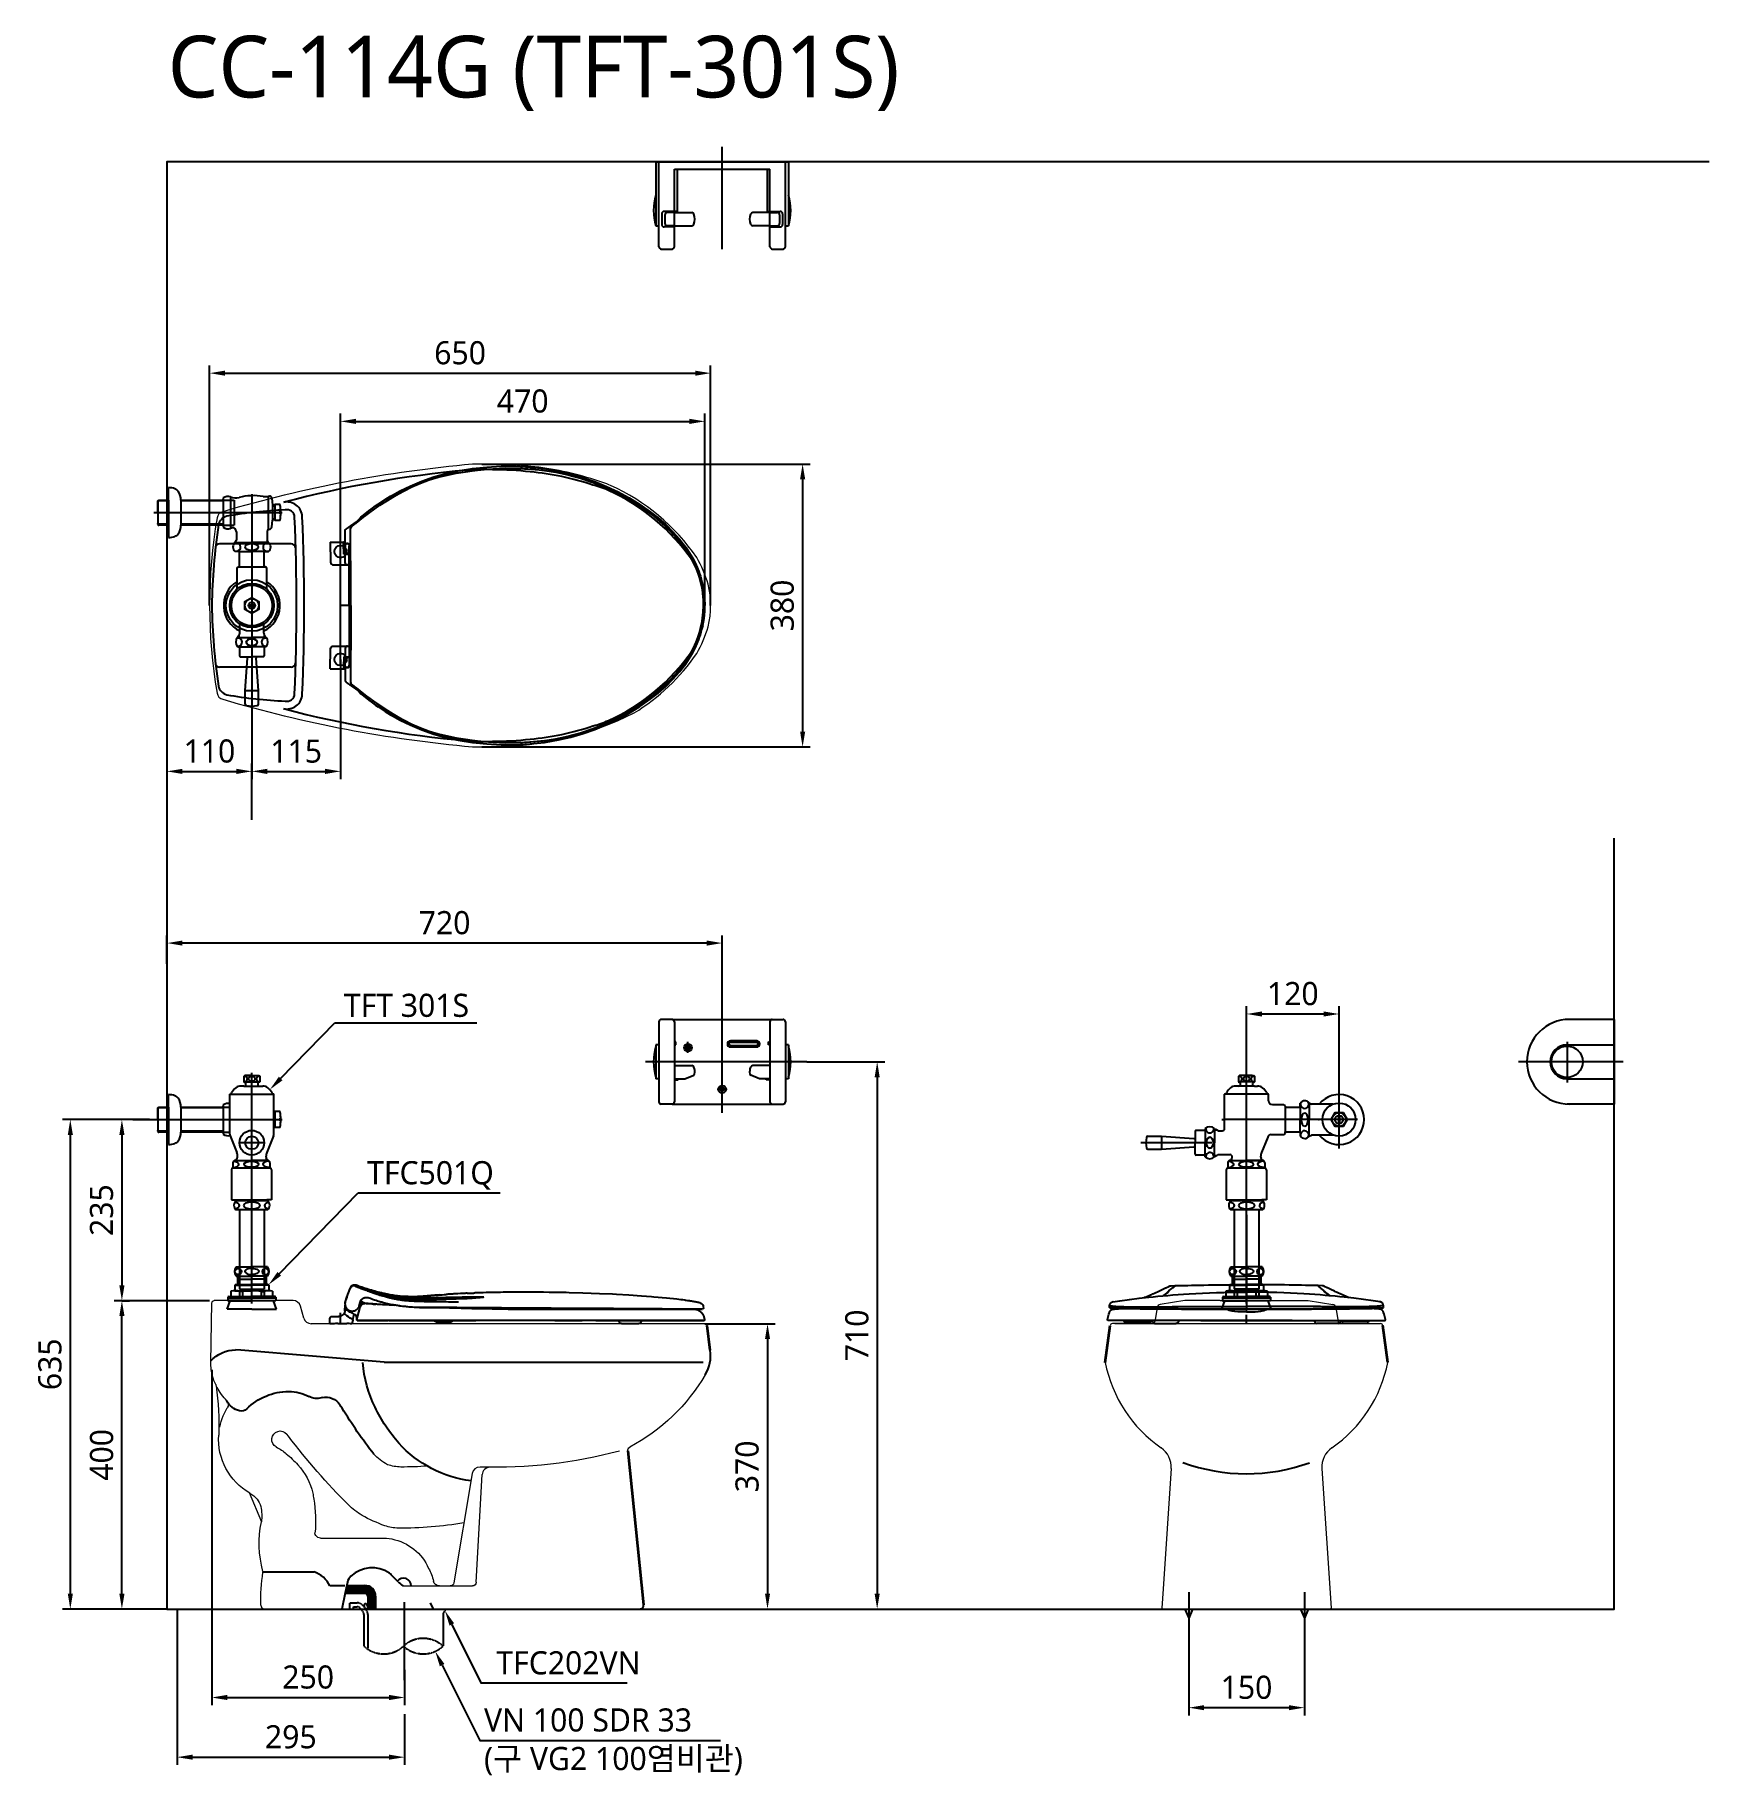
# Model space of a CAD drawing. Extents: x 19 to 4543, y -2930 to 3100.
# Drawn here: x 19 to 2190, y -2930 to -672 of the extents above; entities outside this region: 6.
import ezdxf

# ---------------------------------------------------------------- set-up
doc = ezdxf.new("R2010")
doc.units = 0
doc.header["$LTSCALE"] = 20
doc.header["$MEASUREMENT"] = 0
for name, pattern in [('CENTER', [2, 1.25, -0.25, 0.25, -0.25]), ('DASHED2', [9.525, 6.35, -3.175]), ('HIDDEN', [0.375, 0.25, -0.125]), ('HIDDEN2', [0.1875, 0.125, -0.0625])]:
    doc.linetypes.add(name, pattern=pattern)
doc.layers.get('0').update_dxf_attribs({"linetype": 'CONTINUOUS'})
doc.layers.get('DEFPOINTS').update_dxf_attribs({"linetype": 'CONTINUOUS'})
for name, color, linetype in [('1', 1, 'CONTINUOUS'), ('2', 2, 'CONTINUOUS'), ('3', 3, 'CONTINUOUS'), ('4', 4, 'CONTINUOUS'), ('6', 6, 'CONTINUOUS'), ('CEN', 1, 'CENTER'), ('CENTER', 2, 'CENTER'), ('FAUCET', 4, 'CONTINUOUS')]:
    doc.layers.add(name, color=color, linetype=linetype)
for name, color, linetype, lineweight in [('c', 4, 'CONTINUOUS', 20), ('M', 6, 'DASHED2', 5), ('p', 21, 'HIDDEN2', 35), ('외형선', 4, 'CONTINUOUS', 20)]:
    doc.layers.add(name, color=color, linetype=linetype, lineweight=lineweight)
doc.styles.add('GHS', font='romans', dxfattribs={"bigfont": 'ghs'})
doc.styles.add('ROMANS', font='ROMANS')
doc.styles.get("Standard").update_dxf_attribs({"font": 'NanumGothic.ttf'})
doc.dimstyles.get("Standard").update_dxf_attribs({"dimtxt": 2.5, "dimasz": 2, "dimexe": 2, "dimexo": 1, "dimgap": 1.5, "dimtad": 1, "dimdec": 0, "dimlfac": 10, "dimrnd": 0.5, "dimzin": 0, "dimdsep": 46, "dimtxsty": 'Standard', "dimcen": 0, "dimclrt": 2, "dimadec": 0, "dimazin": 0, "dimtfac": 1, "dimtdec": 0, "dimtmove": 0, "dimatfit": 3, "dimfxl": 0, "dimtolj": 1, "dimtzin": 0, "dimarcsym": 0})

msp = doc.modelspace()

# ---------------------------------------------------------------- texts
at = {"char_height": 2}
for insert, attachment_point in [((4473.23828, 3099.56531), 1), ((4542.72838, 3012.66185), 9), ((4397.3281, 2976.44384), 9), ((4529.3501, 2936.59035), 1), ((4431.19949, 2920.57603), 1), ((4455.13089, 2916.14861), 1)]:
    msp.add_mtext('\\A1;', dxfattribs=dict(at, insert=insert, attachment_point=attachment_point))
at = {"insert": (190.85832, -673.33634), "char_height": 80, "width": 1399.1416786, "attachment_point": 1, "style": 'GHS'}
msp.add_mtext('{\\fNanumGothic|b0|i0|c0|p50;CC\\fNanumGothic|b0|i0|c129|p50;-\\fNanumGothic|b0|i0|c0|p50;114\\fNanumGothic|b0|i0|c129|p50;G (TFT-301S)}', dxfattribs=at)
at = {"layer": '2', "insert": (419.33098, -1931.45395), "char_height": 30, "width": 201.6690195, "attachment_point": 4, "style": 'ROMANS'}
msp.add_mtext('{\\fNanumGothic|b0|i0|c129|p50;T\\fNanumGothic|b0|i0|c0|p50;F\\fNanumGothic|b0|i0|c129|p50;T 301S}', dxfattribs=at)
at = {"layer": '2', "char_height": 30, "attachment_point": 4, "style": 'ROMANS'}
for s, insert in [('{\\fNanumGothic|b0|i0|c129|p50;T\\fNanumGothic|b0|i0|c0|p50;FC\\fNanumGothic|b0|i0|c129|p50;501Q}', (449.55937, -2152.00151)), ('{\\fNanumGothic|b0|i0|c129|p50;T\\fNanumGothic|b0|i0|c0|p50;FC202\\fNanumGothic|b0|i0|c129|p50;VN}', (617.16133, -2784.48478)), ('{\\fNanumGothic|b0|i0|c129|p50;VN 100 SDR 33\\P(구 VG2 100염비관)}', (601.18637, -2886.75472))]:
    msp.add_mtext(s, dxfattribs=dict(at, insert=insert))

# ---------------------------------------------------------------- blocks, each defined once
blk = doc.blocks.new('*D136')
at = {"layer": '3', "color": 3, "lineweight": -2}
for p, q in [((1019.9, -2004.5), (1121, -2004.5)), ((1111, -2024.5), (1111, -2694.5)), ((1077.8, -2714.5), (1121, -2714.5))]:
    blk.add_line(p, q, dxfattribs=at)
at = {"layer": '3', "color": 3}
for points in [[(1107.7, -2024.5), (1114.3, -2024.5), (1111, -2004.5)], [(1107.7, -2694.5), (1114.3, -2694.5), (1111, -2714.5)]]:
    blk.add_solid(points, dxfattribs=at)
at = {"layer": 'DEFPOINTS', "color": 0}
for p in [(1019.9, -2004.5), (1077.8, -2714.5), (1111, -2714.5)]:
    blk.add_point(p, dxfattribs=at)
at = {"layer": '3', "color": 2, "insert": (1084.8, -2359.5), "char_height": 30, "attachment_point": 5, "rotation": 90}
blk.add_mtext('\\A1;710', dxfattribs=at)
blk = doc.blocks.new('*D137')
at = {"layer": '3', "color": 3, "lineweight": -2}
for p, q in [((203.1, -2714.5), (203.1, -2916.7)), ((498.1, -2851), (498.1, -2916.7)), ((223.1, -2906.7), (478.1, -2906.7))]:
    blk.add_line(p, q, dxfattribs=at)
at = {"layer": '3', "color": 3}
for points in [[(223.1, -2903.4), (223.1, -2910), (203.1, -2906.7)], [(478.1, -2903.4), (478.1, -2910), (498.1, -2906.7)]]:
    blk.add_solid(points, dxfattribs=at)
at = {"layer": 'DEFPOINTS', "color": 0}
for p in [(203.1, -2714.5), (498.1, -2851), (498.1, -2906.7)]:
    blk.add_point(p, dxfattribs=at)
at = {"layer": '3', "color": 2, "insert": (350.6, -2880.4), "char_height": 30, "attachment_point": 5}
blk.add_mtext('\\A1;295', dxfattribs=at)
blk = doc.blocks.new('*D138')
at = {"layer": '3', "color": 3, "lineweight": -2}
for p, q in [((190, -1877.5), (190, -1840.5)), ((890, -1850.5), (210, -1850.5)), ((910, -1949.5), (910, -1840.5))]:
    blk.add_line(p, q, dxfattribs=at)
at = {"layer": '3', "color": 3}
for points in [[(210, -1847.2), (210, -1853.8), (190, -1850.5)], [(890, -1847.2), (890, -1853.8), (910, -1850.5)]]:
    blk.add_solid(points, dxfattribs=at)
at = {"layer": 'DEFPOINTS', "color": 0}
for p in [(190, -1850.5), (190, -1877.5), (910, -1949.5)]:
    blk.add_point(p, dxfattribs=at)
at = {"layer": '3', "color": 2, "insert": (550, -1824.2), "char_height": 30, "attachment_point": 5}
blk.add_mtext('\\A1;720', dxfattribs=at)
blk = doc.blocks.new('*D139')
at = {"layer": '3', "color": 3, "lineweight": -2}
for p, q in [((167.5, -2079.5), (54.6, -2079.5)), ((64.6, -2099.5), (64.6, -2694.5)), ((190, -2714.5), (54.6, -2714.5))]:
    blk.add_line(p, q, dxfattribs=at)
at = {"layer": '3', "color": 3}
for points in [[(61.3, -2099.5), (68, -2099.5), (64.6, -2079.5)], [(61.3, -2694.5), (68, -2694.5), (64.6, -2714.5)]]:
    blk.add_solid(points, dxfattribs=at)
at = {"layer": 'DEFPOINTS', "color": 0}
for p in [(167.5, -2079.5), (64.6, -2714.5), (190, -2714.5)]:
    blk.add_point(p, dxfattribs=at)
at = {"layer": '3', "color": 2, "insert": (38.3, -2397), "char_height": 30, "attachment_point": 5, "rotation": 90}
blk.add_mtext('\\A1;635', dxfattribs=at)
blk = doc.blocks.new('*D140')
at = {"layer": '3', "color": 3, "lineweight": -2}
for p, q in [((145.7, -2079.5), (121.5, -2079.5)), ((131.5, -2099.5), (131.5, -2294.5)), ((131.5, -2314.5), (141.5, -2314.5))]:
    blk.add_line(p, q, dxfattribs=at)
at = {"layer": '3', "color": 3}
for points in [[(128.2, -2099.5), (134.9, -2099.5), (131.5, -2079.5)], [(128.2, -2294.5), (134.9, -2294.5), (131.5, -2314.5)]]:
    blk.add_solid(points, dxfattribs=at)
at = {"layer": 'DEFPOINTS', "color": 0}
for p in [(145.7, -2079.5), (131.5, -2314.5), (131.5, -2314.5)]:
    blk.add_point(p, dxfattribs=at)
at = {"layer": '3', "color": 2, "insert": (105.2, -2197), "char_height": 30, "attachment_point": 5, "rotation": 90}
blk.add_mtext('\\A1;235', dxfattribs=at)
blk = doc.blocks.new('*D141')
at = {"layer": '3', "color": 3, "lineweight": -2}
for p, q in [((300, -1554.7), (300, -1637.7)), ((190, -1609.6), (190, -1637.7)), ((210, -1627.7), (280, -1627.7))]:
    blk.add_line(p, q, dxfattribs=at)
at = {"layer": '3', "color": 3}
for points in [[(210, -1624.4), (210, -1631.1), (190, -1627.7)], [(280, -1624.4), (280, -1631.1), (300, -1627.7)]]:
    blk.add_solid(points, dxfattribs=at)
at = {"layer": 'DEFPOINTS', "color": 0}
for p in [(300, -1554.7), (190, -1609.6), (300, -1627.7)]:
    blk.add_point(p, dxfattribs=at)
at = {"layer": '3', "color": 2, "insert": (245, -1601.5), "char_height": 30, "attachment_point": 5}
blk.add_mtext('\\A1;110', dxfattribs=at)
blk = doc.blocks.new('*D142')
at = {"layer": '3', "color": 3, "lineweight": -2}
for p, q in [((1515, -2736.3), (1515, -2852.5)), ((1665, -2736.3), (1665, -2852.5)), ((1645, -2842.5), (1535, -2842.5))]:
    blk.add_line(p, q, dxfattribs=at)
at = {"layer": '3', "color": 3}
for points in [[(1535, -2839.2), (1535, -2845.8), (1515, -2842.5)], [(1645, -2839.2), (1645, -2845.8), (1665, -2842.5)]]:
    blk.add_solid(points, dxfattribs=at)
at = {"layer": 'DEFPOINTS', "color": 0}
for p in [(1515, -2736.3), (1665, -2736.3), (1515, -2842.5)]:
    blk.add_point(p, dxfattribs=at)
at = {"layer": '3', "color": 2, "insert": (1590, -2816.2), "char_height": 30, "attachment_point": 5}
blk.add_mtext('\\A1;150', dxfattribs=at)
blk = doc.blocks.new('*D143')
at = {"layer": '3', "color": 3, "lineweight": -2}
for p, q in [((1590, -2018.7), (1590, -1932.5)), ((1710, -2042.5), (1710, -1932.5)), ((1610, -1942.5), (1690, -1942.5))]:
    blk.add_line(p, q, dxfattribs=at)
at = {"layer": '3', "color": 3}
for points in [[(1610, -1939.2), (1610, -1945.8), (1590, -1942.5)], [(1690, -1939.2), (1690, -1945.8), (1710, -1942.5)]]:
    blk.add_solid(points, dxfattribs=at)
at = {"layer": 'DEFPOINTS', "color": 0}
for p in [(1710, -1942.5), (1590, -2018.7), (1710, -2042.5)]:
    blk.add_point(p, dxfattribs=at)
at = {"layer": '3', "color": 2, "insert": (1650, -1916.2), "char_height": 30, "attachment_point": 5}
blk.add_mtext('\\A1;120', dxfattribs=at)
blk = doc.blocks.new('*D144')
at = {"layer": '3', "color": 3, "lineweight": -2}
for p, q in [((248.1, -2404.1), (248.1, -2839.3)), ((498.1, -2793.2), (498.1, -2839.3)), ((268.1, -2829.3), (478.1, -2829.3))]:
    blk.add_line(p, q, dxfattribs=at)
at = {"layer": '3', "color": 3}
for points in [[(268.1, -2825.9), (268.1, -2832.6), (248.1, -2829.3)], [(478.1, -2825.9), (478.1, -2832.6), (498.1, -2829.3)]]:
    blk.add_solid(points, dxfattribs=at)
at = {"layer": 'DEFPOINTS', "color": 0}
for p in [(248.1, -2404.1), (498.1, -2793.2), (498.1, -2829.3)]:
    blk.add_point(p, dxfattribs=at)
at = {"layer": '3', "color": 2, "insert": (373.1, -2802.9), "char_height": 30, "attachment_point": 5}
blk.add_mtext('\\A1;250', dxfattribs=at)
blk = doc.blocks.new('*D145')
at = {"layer": '3', "color": 3, "lineweight": -2}
for p, q in [((245, -2314.5), (121.5, -2314.5)), ((131.5, -2694.5), (131.5, -2334.5)), ((190, -2714.5), (121.5, -2714.5))]:
    blk.add_line(p, q, dxfattribs=at)
at = {"layer": '3', "color": 3}
for points in [[(128.2, -2334.5), (134.9, -2334.5), (131.5, -2314.5)], [(128.2, -2694.5), (134.9, -2694.5), (131.5, -2714.5)]]:
    blk.add_solid(points, dxfattribs=at)
at = {"layer": 'DEFPOINTS', "color": 0}
for p in [(131.5, -2314.5), (245, -2314.5), (190, -2714.5)]:
    blk.add_point(p, dxfattribs=at)
at = {"layer": '3', "color": 2, "insert": (105.3, -2514.5), "char_height": 30, "attachment_point": 5, "rotation": 90}
blk.add_mtext('\\A1;400', dxfattribs=at)
blk = doc.blocks.new('A$C67E6698E')
at = {"color": 2}
for p, q in [((465.4, 30.3), (463.8, 34.6)), ((466.6, 16.8), (466.3, 24.2)), ((1.5, 10.9), (0, 5.4)), ((1.8, 22.2), (1.7, 19.8)), ((82.3, 4.1), (82.4, 2.9)), ((85.8, 0.1), (85.4, 0.1)), ((90.6, 0.1), (85.8, 0.1)), ((87.8, 19.3), (87.8, 18.8)), ((87.8, 18.8), (104.8, 18.9)), ((98.5, 0.1), (90.6, 0.1)), ((107, 0.1), (98.5, 0.1)), ((107.9, 0.1), (107, 0.1)), ((110.9, 2.9), (110.9, 4.1)), ((329.3, 2.1), (329.3, 2.1)), ((333.6, 2.1), (329.3, 2.1)), ((340, 2.1), (333.6, 2.1)), ((345.6, 2.1), (340, 2.1)), ((347.9, 2.1), (345.6, 2.1)), ((456.4, 5.4), (454.6, 12.4)), ((456.4, 4.4), (457.5, 0)), ((457.5, 0), (459.3, 0)), ((459.3, 0), (460.9, 0.1)), ((460.9, 0.1), (463.9, 0.1)), ((463.9, 16.7), (463.9, 17.9)), ((483, 9.4), (474.6, 9.4)), ((475.9, 0.1), (478.9, 0.1)), ((478.9, 0.1), (480.6, 0)), ((480.6, 0), (486, 0)), ((486, 0), (486, 6.4))]:
    blk.add_line(p, q, dxfattribs=at)
for points in [[(435.9, 42.9), (439.9, 44.2), (443.7, 45.5), (447.4, 46.8)], [(447.4, 46.5), (446.4, 46.2), (445.3, 45.7), (444.1, 45.3), (442.8, 44.8), (441.6, 44.3), (440.4, 43.9), (439.1, 43.4), (437.6, 42.8), (435.9, 42.2)], [(447.4, 46.8), (447.4, 46.7), (447.4, 46.7), (447.4, 46.6), (447.4, 46.6), (447.4, 46.5), (447.4, 46.5), (447.4, 46.5), (447.4, 46.5)], [(447.8, 46.7), (447.4, 46.5)], [(447.4, 46.5), (447.4, 46.5)], [(447.8, 46.9), (447.8, 46.9), (447.8, 46.9), (447.9, 47), (448.1, 47)], [(448.1, 47), (448.2, 47.1), (448.4, 47.1), (448.5, 47.2), (448.7, 47.3), (448.9, 47.3), (449.1, 47.4), (449.6, 47.6), (450.3, 47.8), (451.1, 48.1), (452, 48.5), (453.1, 48.9)], [(458.8, 47.9), (458.4, 48.4), (457.9, 49), (457.4, 49.4), (456.7, 49.8), (456, 50.1), (455.5, 50.3), (454.9, 50.4), (454.3, 50.4), (453.9, 50.3), (453.4, 50.3), (453, 50.2), (452.7, 50.1)], [(452.7, 50.1), (452.8, 50), (452.9, 49.6), (453.1, 48.9)], [(453.1, 48.9), (454, 49.1), (455, 49.2), (456, 49.1), (457, 48.8), (457.8, 48.2), (458.6, 47.6), (459.2, 46.8), (459.4, 46.3)], [(453.1, 48.9), (453.2, 48.8)], [(453.2, 48.8), (454.1, 49), (455, 49.1), (456, 49), (457, 48.6), (457.9, 48.1), (458.6, 47.4), (459.2, 46.7)], [(459, 47.5), (458.8, 47.9)], [(459.4, 46.4), (459.1, 47), (458.9, 47.5), (458.8, 47.9)], [(459.2, 46.7), (459.1, 46.8)], [(459.6, 45.8), (459.5, 46), (459.2, 46.7)], [(459.2, 46.7), (459.2, 46.7), (459.5, 46.2)], [(459.4, 46.2), (459.4, 46.4)], [(459.6, 46), (459.6, 45.8)], [(459.6, 45.8), (459.6, 45.8)], [(459.6, 45.8), (459.6, 45.8)], [(465.9, 29), (463.9, 34.4), (461.8, 40), (459.6, 45.8)], [(35.9, 31.7), (49.6, 33.1)], [(49.6, 33.1), (65.8, 34.6), (68.8, 34.8)], [(68.8, 34.8), (82, 35.9), (98.2, 37), (114.5, 37.9), (119.4, 38.2)], [(119.4, 38.2), (136.2, 38.9), (157.8, 39.7), (175.9, 40.2)], [(175.9, 40.2), (179.5, 40.3)], [(286.2, 34.3), (286.8, 34.3)], [(304.6, 33.1), (302.9, 33.2), (302.4, 33.3), (302, 33.3), (301.6, 33.3), (301.2, 33.4), (300.8, 33.4), (300.4, 33.4), (300, 33.5), (299.6, 33.5), (299, 33.5), (298.3, 33.6), (297.4, 33.7), (295.9, 33.8), (295.7, 33.8), (295.5, 33.8), (295.3, 33.8), (295.1, 33.9), (294.8, 33.9), (294.6, 33.9), (294.1, 33.9), (293.5, 34), (293.2, 34), (292.9, 34), (292.6, 34), (292.3, 34.1), (291.9, 34.1), (291.5, 34.1), (290.2, 34.2), (290, 34.2), (289.8, 34.2), (289.6, 34.2), (289.4, 34.2), (289.1, 34.2), (288.9, 34.2), (288.6, 34.2), (288.3, 34.2), (288, 34.2), (287.8, 34.3), (287.7, 34.3), (287.5, 34.3), (287.4, 34.3), (286.9, 34.3), (286.8, 34.3), (286.8, 34.3), (286.8, 34.3), (286.8, 34.3)], [(286.9, 34.3), (287.6, 34.3), (288.4, 34.3), (289.2, 34.3), (290.3, 34.3), (291.5, 34.3), (292.4, 34.3), (293.2, 34.3), (294.1, 34.3), (294.9, 34.3), (295.7, 34.3), (296.5, 34.3), (298.3, 34.3), (300.1, 34.3), (302.1, 34.3), (304.1, 34.3), (306.3, 34.3), (308.7, 34.2), (311.4, 34.2), (314.4, 34.2), (317.1, 34.1), (319.9, 34.1), (322.8, 34), (325.8, 34), (329.1, 33.9), (332.8, 33.8), (335.6, 33.8), (338.6, 33.7), (342.3, 33.6), (345.6, 33.5), (348.8, 33.4), (352.2, 33.3), (355.6, 33.2), (358.7, 33.1), (361.6, 33), (364.7, 32.9), (367.9, 32.9), (371, 32.8), (373.4, 32.8), (375.7, 32.9), (378.7, 32.9), (381.7, 33), (384.5, 33.1), (387.2, 33.2)], [(308.2, 39.5), (307.8, 39.5), (307.3, 39.5), (306.9, 39.5), (306.4, 39.5), (305.8, 39.6), (305.3, 39.6), (304.7, 39.6), (304.4, 39.6), (304.1, 39.6), (303.4, 39.7), (302.8, 39.7), (302.1, 39.7), (301.3, 39.8), (300.6, 39.8), (299.8, 39.8), (299, 39.9), (298.2, 39.9)], [(351.7, 31.5), (351.2, 31.5), (350.2, 31.5), (349.2, 31.6), (348.2, 31.6), (347.3, 31.7), (346.9, 31.7), (346.1, 31.7), (345.2, 31.7), (343.6, 31.8), (341.7, 31.8), (339.6, 31.9), (337.2, 32), (336.1, 32), (335.1, 32), (333.9, 32.1), (332.9, 32.1), (332.1, 32.1), (331.4, 32.1), (330.7, 32.1), (330, 32.2), (327.7, 32.2), (325.7, 32.3), (323.9, 32.3), (322.3, 32.4), (318.3, 32.5), (314.5, 32.6), (311, 32.8), (307.8, 32.9), (305.2, 33.1), (304.6, 33.1)], [(359, 28.9), (358.7, 28.9), (357.7, 28.9), (354, 28.8), (350, 28.7), (345.9, 28.7), (341.4, 28.6), (338.5, 28.6), (335.5, 28.6), (332.4, 28.5), (329.1, 28.5), (325.5, 28.5), (319.1, 28.4)], [(387.2, 35.2), (385.3, 35.1), (383.7, 35), (382.3, 35), (380.8, 34.9), (378.2, 34.9), (375.2, 35), (372.9, 35), (370.5, 35.1), (367.8, 35.3), (365.1, 35.5), (362.4, 35.7), (359.9, 35.9), (357.5, 36.1), (355.1, 36.3), (352.7, 36.6), (350.4, 36.7), (348.1, 36.9), (345.4, 37.2), (342.8, 37.4), (340.3, 37.6), (337.8, 37.8), (335.3, 37.9)], [(381.8, 31.2), (380.4, 31.1), (379.2, 31), (378.2, 31), (377.5, 31), (376.7, 31), (375.6, 30.9), (374.4, 30.9), (373, 30.9), (371.5, 30.9), (370.9, 30.9), (370.3, 30.9), (369.7, 30.9), (369.1, 30.9), (368.4, 30.9), (367.7, 30.9), (367.2, 31), (362.4, 31.1), (351.7, 31.5)], [(406.8, 33.4), (406.4, 33.3), (404.9, 32.9), (403.5, 32.6), (402, 32.3), (397.9, 31.5), (393.6, 30.8), (391.3, 30.5), (388.9, 30.3), (386.4, 30), (383.8, 29.8), (381.1, 29.7), (378.1, 29.5), (374.9, 29.4), (371.4, 29.2), (367.7, 29.1), (363.7, 29), (359.4, 28.9), (359, 28.9)], [(406.8, 33.4), (406.6, 33.3), (404.9, 33), (403.1, 32.6), (402.1, 32.4), (401.3, 32.2), (400.5, 32.1), (399.8, 31.9), (398.8, 31.7), (397.9, 31.6), (397.1, 31.4), (396.3, 31.3), (395.6, 31.2), (394.5, 31), (393.4, 30.8), (392.3, 30.7), (391.4, 30.6), (390.1, 30.4), (388.7, 30.3), (387.4, 30.1), (383.3, 29.8), (382.8, 29.8), (382.3, 29.8), (381.6, 29.7), (380.7, 29.7), (379.9, 29.6), (379.1, 29.6), (378, 29.5), (377, 29.5), (376.2, 29.4), (375.2, 29.4), (373.9, 29.3), (372.7, 29.3), (371.3, 29.2), (369.8, 29.2), (368.4, 29.1), (367, 29.1), (365.4, 29.1), (363.8, 29), (362.4, 29), (361, 28.9), (359.8, 28.9), (359, 28.9)], [(369.9, 21), (373.3, 21.1), (376.9, 21.2), (380.3, 21.4), (383.5, 21.6), (386.4, 21.9), (389, 22.1), (391.4, 22.4), (393.4, 22.7), (395.3, 22.9), (396.9, 23.2), (398.4, 23.4), (399.7, 23.6), (401, 23.9), (403.1, 24.2), (403.5, 24.3)], [(370, 21.1), (373.2, 21.1), (376.1, 21.2), (378.7, 21.3), (381.1, 21.5), (383.1, 21.6), (384.8, 21.7), (386.5, 21.9), (388.1, 22.1), (389.8, 22.2), (391.5, 22.4), (395.5, 23), (399.6, 23.6), (403.6, 24.3), (407.3, 25.1), (411.1, 25.9), (414.6, 26.7), (417.8, 27.6), (418.7, 27.8), (419.8, 28.1), (421.1, 28.5), (422.5, 28.9), (424.1, 29.4), (425.8, 29.9), (428.1, 30.7), (430.6, 31.5), (433.3, 32.5), (436.2, 33.5)], [(387.9, 31.6), (384.2, 31.3), (381.8, 31.2)], [(387.2, 33.2), (393.5, 33.7), (399.7, 34.4), (405.8, 35.4), (411.9, 36.5), (418.7, 38.1), (425.3, 39.8), (428, 40.5), (430.6, 41.3), (433.2, 42.1), (435.9, 42.9)], [(387.2, 35.2), (387.2, 35.2)], [(391.1, 32), (389.7, 31.8), (387.9, 31.6)], [(409.9, 35.1), (409.5, 35), (407.7, 34.6), (406.8, 34.4), (406, 34.3), (405.2, 34.1), (404.4, 34), (403.5, 33.8), (402.6, 33.6), (400.2, 33.2), (397.6, 32.8), (395, 32.5), (393.9, 32.3), (392.7, 32.2), (391.3, 32), (391.1, 32)], [(402.7, 24.1), (402.6, 24.1)], [(438.2, 26.5), (438.1, 26.5), (437.9, 26.5), (437.7, 26.5), (437.5, 26.5), (437.3, 26.5), (437.1, 26.5), (437, 26.5), (436.8, 26.4), (436.6, 26.4), (436.3, 26.4), (435.7, 26.4), (435.1, 26.3), (434.3, 26.3), (433.7, 26.2), (433.1, 26.2), (432.5, 26.1), (431.8, 26.1), (431.2, 26), (430.5, 26), (429.9, 25.9), (429.4, 25.9), (428.9, 25.9), (428.5, 25.8), (428.2, 25.8), (427.8, 25.8), (427.3, 25.7), (426.8, 25.7), (426.2, 25.7), (425.4, 25.6), (424.4, 25.5), (423.3, 25.4), (422, 25.4), (420, 25.2), (417.6, 25.1), (415, 24.9), (412.1, 24.7), (409, 24.5), (405.7, 24.3), (402.7, 24.1)], [(410.5, 34.3), (409.8, 34.1), (408.1, 33.7), (406.8, 33.4)], [(415.5, 36.4), (415.3, 36.3), (415, 36.3), (414.7, 36.2), (414.4, 36.1), (414.1, 36), (413.7, 36), (413.4, 35.9), (413, 35.8), (412.2, 35.6), (411, 35.3), (409.9, 35.1)], [(435.9, 42.2), (435.5, 42.1), (435.1, 42), (434.9, 41.9), (434.8, 41.8), (434.6, 41.8), (434.3, 41.7), (434, 41.6), (433.6, 41.4), (433.4, 41.3), (433.1, 41.2), (432.6, 41), (431.8, 40.8), (431.2, 40.5), (430.7, 40.4), (430.1, 40.1), (429.4, 39.9), (428.4, 39.6), (427.3, 39.2), (426, 38.7), (425.4, 38.6), (424.8, 38.4), (424, 38.1), (423.1, 37.8), (422.1, 37.5), (421.2, 37.2), (417.6, 36.2), (414, 35.2), (412.6, 34.8), (411.2, 34.5), (410.5, 34.3)], [(417.4, 36.9), (417, 36.8), (416.8, 36.7), (416.5, 36.7), (416.1, 36.5), (415.5, 36.4)], [(430.8, 41), (429.4, 40.5), (427.7, 40), (425.8, 39.3), (424.9, 39.1), (424.1, 38.8), (423.2, 38.5), (422.3, 38.3), (421.4, 38), (420.4, 37.7), (417.4, 36.9), (417.4, 36.9)], [(437.1, 26.3), (434, 26.1), (429.7, 25.5), (426.7, 25.1)], [(435.9, 42.9), (434.9, 42.6), (433.9, 42.2), (432.9, 41.9), (430.5, 41.1)], [(431.4, 41.2), (430.8, 41)], [(435.1, 42.6), (434.7, 42.5), (434.3, 42.3), (433.9, 42.2), (433.5, 42), (433.1, 41.9), (432.5, 41.7), (431.7, 41.4), (431.4, 41.2)], [(435.9, 42.9), (435.5, 42.8), (435.1, 42.6)], [(435.9, 42.2), (435.9, 42.3), (435.9, 42.6), (435.9, 42.9)], [(438.1, 34), (437.9, 34), (437.8, 34), (437.8, 34), (437.8, 34), (437.8, 34), (437.8, 34), (437.8, 34), (437.8, 34), (437.8, 34), (437.8, 34), (437.8, 34), (437.8, 34), (437.8, 34), (436.9, 33.8), (436.1, 33.5)], [(446.3, 29.4), (445.6, 28.8), (444, 27.9), (442.4, 27.1), (440.6, 26.5), (438.8, 26.2), (437, 26)], [(438.1, 26.5), (438.1, 26.5), (438.1, 26.5), (438.1, 26.5), (438, 26.5), (438, 26.5), (438, 26.5), (438, 26.5), (438, 26.5), (438, 26.5), (438, 26.5), (438, 26.5), (438, 26.5), (438, 26.5), (438, 26.5), (438, 26.5), (438, 26.5), (438, 26.5), (438, 26.5), (437.9, 26.5), (437.9, 26.5), (437.9, 26.5), (437.8, 26.4), (437.8, 26.4), (437.7, 26.4), (437.7, 26.4), (437.7, 26.4), (437.6, 26.4), (437.6, 26.3), (437.6, 26.3), (437.5, 26.3), (437.5, 26.3), (437.5, 26.3), (437.4, 26.3), (437.4, 26.2), (437.4, 26.2), (437.4, 26.2), (437.4, 26.2), (437.3, 26.2), (437.3, 26.2), (437.3, 26.2), (437.2, 26.1), (437.1, 26.1), (437, 26)], [(437, 26), (437.6, 26), (438.3, 26.1), (438.9, 26.1), (439.7, 26.2), (440.3, 26.3), (441, 26.4), (441.7, 26.5)], [(437, 26), (437.9, 26), (438.9, 26), (440, 26), (441.1, 25.9)], [(438.4, 34), (437.6, 33.9)], [(446.2, 29.5), (445.6, 29.1), (444, 28.2), (442.2, 27.4), (440.2, 26.8), (438, 26.5)], [(444.3, 32), (443.9, 32.3), (443, 33), (442.5, 33.2), (442, 33.5), (441.4, 33.7), (440.9, 33.8), (440.3, 33.9), (439.6, 34), (439.5, 34), (439.3, 34), (439.1, 34), (438.9, 34), (438.7, 34), (438.4, 34), (438.1, 34)], [(441.7, 26.5), (441.4, 26.1), (441.3, 26), (441.1, 25.9)], [(441.1, 25.9), (441.3, 25.9), (441.4, 25.9), (441.6, 25.9), (441.8, 25.9), (442, 25.9), (442.3, 25.8), (442.5, 25.8), (442.7, 25.7), (443.2, 25.5), (443.6, 25.4), (443.9, 25.2)], [(441.7, 26.5), (442.7, 26.6), (443.7, 26.6), (444.6, 26.5)], [(444.6, 26.5), (444.4, 26), (444.1, 25.6), (444, 25.3), (443.9, 25.2)], [(444.6, 31.7), (444.4, 31.9), (444, 32.3), (444, 32.3)], [(445.1, 31.2), (444.7, 31.6), (444.3, 32)], [(446.8, 27.9), (446.3, 27.6), (444.6, 26.5)], [(444.6, 26.5), (445.9, 25.7), (446.9, 24.6), (447.8, 23.3), (448.3, 21.9)], [(445.3, 30.9), (445, 31.4), (444.8, 31.5)], [(446.7, 28.2), (446.5, 28.9), (446.2, 29.5), (445.8, 30.2), (445.4, 30.8), (445.1, 31.2)], [(446.6, 28.4), (446.7, 28.2)], [(448.2, 22.9), (448.1, 23.2)], [(448.1, 23.2), (448.3, 22.4), (448.7, 21.6), (449.1, 20.9), (449.5, 20.2), (449.9, 19.7)], [(460, 15.1), (461.3, 15.7), (462.5, 16.6), (463.7, 17.6), (464.7, 18.9), (464.9, 19.3), (465.1, 19.7), (465.4, 20.1), (465.6, 20.6), (465.8, 21.2), (466.1, 22.2), (466.3, 23.4), (466.3, 23.9)], [(463.8, 34.6), (463.7, 35)], [(465.5, 30.1), (465.4, 30.3)], [(465.8, 28.9), (465.7, 29.4), (465.5, 30.1)], [(466.3, 27.2), (466.4, 26.6), (466.5, 26), (466.5, 25.7), (466.5, 25.4), (466.4, 25.1), (466.4, 24.7), (466.3, 24.3), (466.3, 24), (466.2, 23.5), (466, 23), (465.8, 22.4), (465.6, 21.8)], [(465.9, 29), (466.1, 28.3), (466.2, 27.7), (466.3, 27.2)], [(0.7, 4.1), (0.8, 4.1), (1, 4.1), (1.3, 4.1), (1.7, 4.1), (2.2, 4.1), (2.7, 4.1), (3.2, 4.1), (3.7, 4.1), (4.2, 4.1), (4.9, 4.1), (5.6, 4.1), (6.4, 4.1), (7.2, 4.1), (8.1, 4.1), (10.1, 4.1), (12.3, 4.1), (14.7, 4.1), (17.3, 4.1), (20.1, 4.1), (23, 4.1), (27.3, 4.1), (31.7, 4.1), (36.4, 4.1), (41.3, 4.1), (46.4, 4.1), (51.6, 4.1), (56.9, 4.1), (62.4, 4.1), (68, 4.1), (71.8, 4.1)], [(0.7, 4.1), (0.8, 4.1), (0.9, 4.1)], [(8.3, 4.1), (7.4, 4.1), (6.4, 4.1), (5.5, 4.1), (4.6, 4.1), (3.5, 4.1), (2.6, 4.1), (1.9, 4.1), (1.4, 4.1), (1.1, 4.1), (1, 4.1)], [(2.6, 18.7), (2.7, 18.7), (3, 18.7), (3.5, 18.7), (4.1, 18.7), (4.9, 18.8), (5.7, 18.8), (6.6, 18.8), (7.5, 18.8), (8.4, 18.8), (9.4, 18.8), (10.4, 18.8), (11.3, 18.8), (12.3, 18.8), (13.2, 18.8), (14.2, 18.8), (15.1, 18.8), (16.2, 18.8), (18.8, 18.8), (21.7, 18.9), (25.2, 18.9), (29, 18.9), (32.9, 18.9), (37, 19), (41.3, 19), (45.7, 19), (50.3, 19), (55, 19.1), (61.3, 19.1), (66.2, 19.1)], [(4.4, 14.6), (4.1, 14.4), (3.8, 14.2), (3.5, 14), (3.4, 13.8)], [(4.2, 14.4), (4.4, 14.6)], [(6, 15.9), (5.5, 15.4), (5, 15), (4.7, 14.7), (4.5, 14.6), (4.4, 14.6)], [(11.4, 18.6), (11.1, 18.6), (10.3, 18.4), (9.6, 18.2), (9.1, 18), (8.8, 17.9), (8.5, 17.7), (8, 17.4), (7.4, 17.1), (6.7, 16.5), (6, 15.9)], [(16.3, 4.1), (15.1, 4.1), (13.9, 4.1), (12.8, 4.1), (11.6, 4.1), (10.5, 4.1), (9.4, 4.1), (8.4, 4.1), (8.3, 4.1)], [(27, 18.7), (26.7, 18.7), (23.8, 18.7), (21.1, 18.7), (18.6, 18.7), (16.4, 18.7), (14.4, 18.7), (12.6, 18.7), (11.9, 18.7)], [(12.2, 18.7), (12.1, 18.7)], [(13.8, 18.7), (12.2, 18.7)], [(12.3, 18.7), (13, 18.7)], [(12.3, 18.7), (12.3, 18.7)], [(12.3, 18.7), (14.1, 18.7), (16.1, 18.7), (18.5, 18.7), (21.2, 18.7), (24.1, 18.7), (27.1, 18.7)], [(333.1, 20.8), (332.9, 20.8), (331, 20.7), (328.9, 20.7), (326.7, 20.6), (324.4, 20.6), (320.2, 20.4), (315.8, 20.3), (311.3, 20.2), (306.7, 20), (304.2, 20), (301.8, 19.9), (299.3, 19.9), (296.8, 19.8), (294.4, 19.7), (292.1, 19.7), (290.6, 19.7), (289.2, 19.6), (287.9, 19.6), (286.5, 19.6), (285, 19.5), (283.2, 19.5), (281.3, 19.5), (275.7, 19.4), (270.2, 19.3), (267.5, 19.2), (265.2, 19.2), (263.1, 19.2), (261.3, 19.1), (259.4, 19.1), (257.3, 19.1), (254.9, 19), (251.9, 19), (248.8, 19), (245.6, 18.9), (242.2, 18.9), (238.7, 18.9), (235.3, 18.9), (232.4, 18.8), (229.8, 18.8), (227.5, 18.8), (225.4, 18.8), (223.4, 18.8), (220.4, 18.8), (217.3, 18.7), (214.1, 18.7), (210.7, 18.7), (206.9, 18.7), (203, 18.7), (198.9, 18.7), (194.5, 18.7), (190, 18.7), (183.1, 18.7), (176.3, 18.7), (169.7, 18.7), (163.3, 18.7), (157, 18.7), (150.9, 18.7), (145.4, 18.7), (140.1, 18.7), (135, 18.7), (130.2, 18.7), (127.3, 18.7), (124.4, 18.7), (121.7, 18.7), (119, 18.7), (116.2, 18.7), (112.5, 18.7), (108.5, 18.7), (104.4, 18.7), (100, 18.7), (96.4, 18.7), (92.7, 18.7), (88.9, 18.7), (85.1, 18.7), (80.3, 18.7), (75.8, 18.7), (71.7, 18.7), (67.8, 18.7), (64.3, 18.7), (61.1, 18.7), (57.9, 18.7), (54.8, 18.7), (51.7, 18.7), (48, 18.7), (44.3, 18.7), (40.7, 18.7), (37.2, 18.7), (34.1, 18.7), (31.2, 18.7), (29.2, 18.7), (27.3, 18.7), (25.6, 18.7), (24.1, 18.7), (22.5, 18.7), (20.9, 18.7), (19.4, 18.7), (17.9, 18.7), (16.4, 18.7), (15.2, 18.7), (14, 18.7), (12.9, 18.7)], [(13, 18.7), (13.7, 18.7)], [(13.7, 18.7), (14.4, 18.7)], [(16.9, 4.1), (16.3, 4.1)], [(19.5, 4.1), (18.9, 4.1), (17.6, 4.1), (16.9, 4.1)], [(26.7, 4.1), (24.9, 4.1), (21.6, 4.1), (20.2, 4.1), (19.5, 4.1)], [(32.1, 4.1), (32, 4.1), (28.4, 4.1), (26.7, 4.1)], [(27.1, 18.7), (27.4, 18.7), (30.8, 18.7), (34.5, 18.7), (36.5, 18.7)], [(37.4, 4.1), (35.6, 4.1), (32.1, 4.1)], [(41.4, 4.1), (39.1, 4.1), (37.4, 4.1)], [(53.8, 4.1), (50, 4.1), (46.3, 4.1), (42.6, 4.1), (41.4, 4.1)], [(54, 4.1), (53.8, 4.1)], [(61.9, 4.1), (57.7, 4.1), (54, 4.1)], [(68.5, 4.1), (66.3, 4.1), (61.9, 4.1)], [(66.2, 19.1), (67.7, 19.2), (74.3, 19.2), (76.3, 19.2)], [(69.6, 4.1), (68.5, 4.1)], [(83.6, 4.1), (80.8, 4.1), (78, 4.1), (75.5, 4.1), (73.1, 4.1), (70.7, 4.1), (69.6, 4.1)], [(71.8, 4.1), (75.5, 4.1), (83.2, 4.1), (91, 4.1), (99, 4.1), (107.1, 4.1), (115.4, 4.1)], [(76.3, 19.2), (81.1, 19.2), (87.9, 19.3), (94.9, 19.3), (102, 19.4), (110, 19.4), (118.1, 19.5), (126.3, 19.5), (134.7, 19.6), (143.1, 19.6), (152.2, 19.7)], [(90.7, 4.1), (88.9, 4.1), (86.4, 4.1), (83.6, 4.1)], [(93.2, 4.1), (91.7, 4.1), (90.7, 4.1)], [(102.6, 4.1), (100.7, 4.1), (97.7, 4.1), (94.7, 4.1), (93.2, 4.1)], [(131.8, 4.1), (130.8, 4.1), (128.8, 4.1), (126.7, 4.1), (124.7, 4.1), (122.7, 4.1), (118.1, 4.1), (113.5, 4.1), (109, 4.1), (104.6, 4.1), (102.6, 4.1)], [(104.8, 19.4), (104.8, 18.9)], [(115.4, 4.1), (116.8, 4.1)], [(116.8, 4.1), (123.9, 4.1), (132.4, 4.1), (141.1, 4.1), (149.8, 4.1), (158.7, 4.1), (167.6, 4.1), (176.6, 4.1), (185.7, 4.1), (194.6, 4.1), (203.6, 4.1), (212.7, 4.1), (221.8, 4.1)], [(133.9, 4.1), (132.9, 4.1), (131.8, 4.1)], [(136.1, 4.1), (134.9, 4.1), (133.9, 4.1)], [(141, 4.1), (139.1, 4.1), (137, 4.1), (136.1, 4.1)], [(152.2, 19.7), (161.4, 19.7), (170.6, 19.8), (180, 19.9), (189.4, 19.9), (198.9, 20), (207.8, 20), (216.9, 20.1), (225.9, 20.2), (235, 20.2), (244.1, 20.3), (253.7, 20.3), (263.3, 20.4), (273, 20.4), (278.6, 20.5), (284.2, 20.5), (289.7, 20.6), (294.9, 20.6), (297, 20.6), (299, 20.6), (301, 20.6), (303, 20.6), (305, 20.6), (307, 20.7), (309.1, 20.7), (311.8, 20.7), (314.7, 20.7), (318, 20.7), (321.5, 20.8), (325.2, 20.8), (329.2, 20.8), (333.5, 20.8), (338.1, 20.9), (342.9, 20.9), (348, 20.9), (352.1, 20.9), (355.5, 21)], [(176.5, 4.1), (173.7, 4.1), (168.2, 4.1), (162.9, 4.1), (158.7, 4.1)], [(194.5, 4.1), (190.3, 4.1), (184.8, 4.1), (179.2, 4.1), (176.5, 4.1)], [(221.8, 4.1), (230.9, 4.1), (240, 4.1), (249.1, 4.1), (258.3, 4.1), (267.9, 4.1), (277.4, 4.1), (287, 4.1), (296.5, 4.1), (306, 4.1), (311.8, 4.1)], [(299.2, 4.1), (297.8, 4.1), (296.6, 4.1)], [(302.2, 4.1), (301.6, 4.1), (299.2, 4.1)], [(329.5, 4.1), (325.5, 4.1), (320.9, 4.1), (316.6, 4.1), (312.1, 4.1), (310.1, 4.1), (308, 4.1), (305.9, 4.1), (303.8, 4.1), (302.2, 4.1)], [(311.8, 4.1), (315.4, 4.1), (323.5, 4.1), (331.4, 4.1), (339.4, 4.1), (347.2, 4.1), (355, 4.1), (362.7, 4.1), (366.5, 4.1)], [(331.6, 4.1), (329.5, 4.1)], [(340.4, 4.1), (338.1, 4.1), (333.7, 4.1), (331.6, 4.1)], [(343.2, 4.1), (342.7, 4.1), (340.4, 4.1)], [(394.1, 4.1), (391.2, 4.1), (385.3, 4.1), (379.6, 4.1), (373.9, 4.1), (368.3, 4.1), (362.7, 4.1), (357.6, 4.1), (352.5, 4.1), (347.5, 4.1), (343.2, 4.1)], [(355.5, 21), (356.4, 21), (360.8, 21), (365.3, 21), (369.9, 21.1)], [(366.5, 4.1), (370.3, 4.1), (374.1, 4.1)], [(369.9, 21.1), (369.9, 21)], [(374.1, 4.1), (377.8, 4.1), (378.6, 4.1)], [(378.6, 4.1), (382.6, 4.1), (387.3, 4.1), (392, 4.1), (396.6, 4.1), (401.2, 4.1), (405.6, 4.1), (409.7, 4.1), (411, 4.1), (412.4, 4.1), (413.7, 4.1), (415.1, 4.1), (416.7, 4.1), (418.4, 4.1), (420.4, 4.1), (422.5, 4.1), (424.8, 4.1), (427.7, 4.1), (430.9, 4.1), (434.3, 4.1), (437.9, 4.1), (441.7, 4.1), (445.7, 4.1)], [(398.5, 4.1), (397.1, 4.1), (394.1, 4.1)], [(409.6, 4.1), (408.8, 4.1), (402.8, 4.1), (398.5, 4.1)], [(414.3, 4.1), (411.1, 4.1)], [(416, 4.1), (414.8, 4.1), (414.3, 4.1)], [(417.9, 4.1), (416, 4.1)], [(421.6, 4.1), (420.9, 4.1), (417.9, 4.1)], [(426.2, 4.1), (421.6, 4.1)], [(429.3, 4.1), (427.1, 4.1), (426.2, 4.1)], [(431, 4.1), (429.3, 4.1)], [(432.8, 4.1), (431, 4.1)], [(439.8, 4.1), (439.4, 4.1), (433.3, 4.1), (432.8, 4.1)], [(445.6, 4.1), (439.8, 4.1)], [(445.7, 4.1), (445.6, 4.1)], [(445.7, 4.1), (446.8, 4.1), (447.9, 4.2), (448.7, 4.2), (449.5, 4.2), (450.1, 4.2), (450.5, 4.2)], [(447.4, 19.6), (447.3, 20), (447.2, 20.3), (447.1, 20.6), (447.1, 20.8), (447, 21.1), (446.9, 21.3), (446.9, 21.5)], [(447.4, 19.6), (447.3, 20.1)], [(447.3, 20), (447.3, 20.1)], [(447.4, 19.6), (447.3, 20)], [(451.3, 5.4), (447.4, 19.6)], [(447.4, 19.6), (447.4, 19.6)], [(449.6, 20.1), (449.6, 20.1), (449.9, 19.7)], [(450.6, 11.4), (450.2, 11.3), (449.9, 11.2), (449.7, 11.2)], [(449.9, 19.7), (449.8, 19.8)], [(465.6, 21.8), (465.4, 21.3), (465.1, 20.9), (464.9, 20.6), (464.7, 20.2), (464.4, 19.8), (464, 19.3), (463.5, 18.9), (462.7, 18.2), (461.9, 17.6), (460.9, 17.1), (460.5, 17), (460, 16.8), (459.5, 16.7), (459.1, 16.6), (458.6, 16.5), (458.1, 16.4), (457.6, 16.4), (457, 16.3), (456.2, 16.4), (455.5, 16.5), (454.8, 16.6), (454.2, 16.8), (453.1, 17.2), (452.2, 17.7), (451.3, 18.3), (450.1, 19.4), (449.9, 19.7)], [(450.5, 4.1), (450.4, 4.1)], [(450.5, 4.2), (450.9, 4.4), (451.1, 4.7), (451.3, 5), (451.3, 5.4)], [(450.6, 4.1), (450.6, 4.1), (450.5, 4.1)], [(450.6, 4.1), (450.7, 4.2)], [(451.2, 6.6), (451.1, 6.7), (451.1, 7), (451.1, 7.2), (451.2, 8), (451.4, 8.6), (451.5, 9.1), (451.7, 9.5), (451.9, 9.9), (452.1, 10.2), (452.3, 10.6), (452.6, 10.9), (453.3, 11.6), (454, 12.1)], [(451.2, 9.7), (451.1, 8.4), (451.1, 8), (451.1, 7.7)], [(451.1, 7.7), (451.1, 6.9)], [(451.1, 6.9), (451.2, 5.9)], [(451.2, 6.1), (451.2, 6.3), (451.2, 6.5), (451.2, 6.6)], [(451.3, 5.8), (451.2, 6.1)], [(451.2, 5.9), (451.3, 5.8)], [(451.3, 5.6), (451.3, 5.7), (451.3, 5.8)], [(451.3, 5.8), (451.3, 5.5)], [(451.3, 5.5), (451.3, 5.6)], [(451.3, 5.5), (451.4, 5.4)], [(451.3, 5.4), (451.3, 5.5)], [(451.3, 5.5), (451.3, 5.5)], [(451.4, 5.4), (451.3, 5.4)], [(451.4, 5.4), (451.3, 5.4)], [(451.4, 5.4), (451.3, 5.4)], [(451.4, 5.4), (451.4, 5.1), (451.4, 5.1)], [(451.4, 5.1), (451.4, 5.1)], [(451.4, 5.1), (451.4, 5.1)], [(454, 12.1), (456.9, 13.7), (460, 15.1)], [(457.2, 6.1), (456.9, 5.9), (456.6, 5.5), (456.4, 5.1), (456.3, 5)], [(456.4, 5.4), (456.3, 5)], [(456.3, 5), (456.3, 4.6), (456.4, 4.4)], [(468.2, 12.5), (467.7, 12.7), (467, 12.7), (466.4, 12.5), (465.8, 12.1)], [(468.2, 12.5), (467.7, 12.8)], [(468.8, 12), (468.3, 12.4), (468.2, 12.5)]]:
    blk.add_lwpolyline(points, dxfattribs=at)
for centre, radius, start, end in [((454.4, 45.4), 5, 107.386, 110.2318), ((454.4, 45.4), 5, 25.3684, 32.8627), ((6.8, 21.9), 5, 120.7579, 177.3619), ((6.8, 21.9), 5, 102.2259, 120.7579), ((458.7, 26.6), 7.5, 20.6825, 22.7141), ((458.7, 26.6), 7.5, 16.963, 20.6825), ((457.1, 25.7), 9.37, 10.7182, 16.8528), ((457.1, 25.7), 9.37, 5.7896, 10.7182), ((1, 5.1), 1, 164.5, 256.4279), ((1, 5.1), 1, 256.4279, 270), ((7.3, 9.3), 6, 131.2968, 164.5), ((2.7, 19.7), 1, 177.3619, 259.9335), ((7.3, 9.3), 6, 120.8579, 131.2968), ((7.3, 9.3), 6, 119.801, 120.8579), ((85.4, 3.1), 3, 183, 270), ((104.3, 18.9), 0.5, 345.4812, 359.3619), ((107.9, 3.1), 3, 270, 357), ((347.9, 5.1), 3, 270, 340.676), ((444.7, 33.2), 29.9, 294.8113, 315.0848), ((474.6, 17.1), 8, 182, 214.3528), ((474.6, 17.1), 7.73, 220.956, 270)]:
    blk.add_arc(centre, radius, start, end, dxfattribs=at)
for centre, major_axis, ratio, start_param, end_param in [((435.8, 34.4), (-0.322, 0.878), 0.57147, 3.149556, 3.189717), ((435.8, 34.4), (-0.322, 0.878), 0.57147, 3.189717, 3.238389), ((448.9, 23.5), (0.841, 0.251), 0.173585, 3.137847, 3.276987), ((448.9, 23.5), (0.841, 0.251), 0.173585, 3.276987, 3.312812), ((329.3, 5.1), (0, -3), 0.999382, 5.049658, 6.283185), ((448.3, 21.9), (-1.45, -0.4), 0.01682, 0, 1.566132), ((469.9, 0.1), (6, 0), 0.017455, 0, 3.141587), ((483, 6.4), (-2.12, -2.12), 0.999695, 2.356347, 3.926838)]:
    blk.add_ellipse(centre, major_axis=major_axis, ratio=ratio, start_param=start_param, end_param=end_param, dxfattribs=at)
for points, knots in [([(387.2, 35.2), (392.2, 35.5), (399.7, 36.2), (409.6, 37.8), (417.4, 39.4), (425.6, 41.5), (436.9, 44.7), (445.9, 47.6), (452.1, 49.9), (452.7, 50.1)], [0, 0, 0, 0, 0.223224, 0.334836, 0.446448, 0.577507, 0.708565, 0.970682, 1, 1, 1, 1]), ([(459.1, 47.1), (459.1, 47.1), (459.2, 47), (459.3, 46.8), (459.4, 46.5), (459.4, 46.4)], [0.1363851, 0.1363851, 0.1363851, 0.1363851, 0.3333333, 0.6666667, 0.8058363, 0.8058363, 0.8058363, 0.8058363]), ([(6.1, 26.9), (6.7, 27), (8.7, 27.5), (10.8, 27.9), (12.2, 28.2)], [0.0267528, 0.0267528, 0.0267528, 0.0267528, 0.17223, 0.5234099, 0.5234099, 0.5234099, 0.5234099]), ([(12.2, 28.2), (12.7, 28.3), (14.7, 28.6), (16.7, 29), (18.1, 29.2)], [0.5234099, 0.5234099, 0.5234099, 0.5234099, 0.6514978, 1, 1, 1, 1]), ([(18.1, 29.2), (18.6, 29.3), (20.5, 29.6), (22.5, 29.9), (23.8, 30.1)], [0, 0, 0, 0, 0.283692, 1, 1, 1, 1]), ([(23.8, 30.1), (24.4, 30.2), (28.5, 30.8), (32.5, 31.3), (35.9, 31.7)], [0, 0, 0, 0, 0.153056, 1, 1, 1, 1]), ([(179.5, 40.3), (199.3, 40.7), (229, 41), (268.6, 40.7), (288.3, 40.2), (298.2, 39.9), (298.2, 39.9)], [0, 0, 0, 0, 0.2834805, 0.4252207, 0.5669609, 0.5670716, 0.5670716, 0.5670716, 0.5670716]), ([(308.2, 39.5), (309, 39.4), (314, 39.2), (320.6, 38.9), (326.3, 38.5), (328, 38.4)], [0.61483786, 0.61483786, 0.61483786, 0.61483786, 0.62628318, 0.68560543, 0.7092553, 0.7092553, 0.7092553, 0.7092553]), ([(343.4, 37.3), (344.8, 37.2), (349.6, 36.9), (357.6, 36.2), (370.8, 34.9), (380.6, 34.9), (387.2, 35.2)], [0.7836356, 0.7836356, 0.7836356, 0.7836356, 0.8042499, 0.8531875, 0.902125, 1, 1, 1, 1]), ([(415.5, 36.4), (415.2, 36.3), (414.1, 36), (412.7, 35.7), (411.6, 35.4), (411.2, 35.4)], [0.43912422, 0.43912422, 0.43912422, 0.43912422, 0.45726402, 0.50583938, 0.52557099, 0.52557099, 0.52557099, 0.52557099]), ([(443.9, 25.2), (444.1, 25.1), (444.4, 24.9), (444.8, 24.6), (445.2, 24.3), (445.6, 23.9), (445.9, 23.5), (446.2, 23), (446.5, 22.6), (446.6, 22.4), (446.6, 22.3)], [0, 0, 0, 0, 0.1111111, 0.2222222, 0.3333333, 0.4444444, 0.5555556, 0.6666667, 0.7777778, 0.8200099, 0.8200099, 0.8200099, 0.8200099]), ([(27.6, 18.9), (26.9, 18.9), (25.3, 18.9), (22.6, 18.8), (19.6, 18.8), (16.9, 18.8), (14.6, 18.8), (12.3, 18.8), (10.3, 18.8), (8.6, 18.8), (7, 18.8), (5.7, 18.7), (4.6, 18.7), (3.8, 18.7), (3.2, 18.7), (2.8, 18.7), (2.7, 18.7), (2.7, 18.7)], [0.7763424, 0.7763424, 0.7763424, 0.7763424, 0.7878788, 0.8030303, 0.8181818, 0.8333333, 0.8484848, 0.8636364, 0.8787879, 0.8939394, 0.9090909, 0.9242424, 0.9393939, 0.9545455, 0.969697, 0.9848485, 1, 1, 1, 1]), ([(28.3, 18.9), (28.3, 18.9), (28, 18.9), (27.8, 18.9), (27.6, 18.9)], [0.772454583, 0.772454583, 0.772454583, 0.772454583, 0.772727273, 0.7763424, 0.7763424, 0.7763424, 0.7763424]), ([(33.3, 18.9), (32.4, 18.9), (30.7, 18.9), (29.1, 18.9), (28.3, 18.9)], [0.74516, 0.74516, 0.74516, 0.74516, 0.75757576, 0.77245458, 0.77245458, 0.77245458, 0.77245458]), ([(36.3, 18.9), (35.4, 18.9), (34.4, 18.9), (33.5, 18.9), (33.3, 18.9)], [0.73140588, 0.73140588, 0.73140588, 0.73140588, 0.74242424, 0.74516, 0.74516, 0.74516, 0.74516]), ([(44.6, 19), (43.5, 19), (40.8, 19), (38.2, 18.9), (36.6, 18.9), (36.3, 18.9)], [0.7016, 0.7016, 0.7016, 0.7016, 0.71212121, 0.72727273, 0.73140588, 0.73140588, 0.73140588, 0.73140588]), ([(47.6, 19), (47.1, 19), (46.1, 19), (45.1, 19), (44.6, 19)], [0.6928, 0.6928, 0.6928, 0.6928, 0.696969697, 0.7016, 0.7016, 0.7016, 0.7016]), ([(58.2, 19.1), (57.8, 19.1), (55.6, 19.1), (53, 19), (50.9, 19), (50.7, 19)], [0.66372779, 0.66372779, 0.66372779, 0.66372779, 0.66666667, 0.68181818, 0.684, 0.684, 0.684, 0.684]), ([(77.7, 19.2), (76, 19.2), (72.6, 19.2), (67.9, 19.1), (63.1, 19.1), (59.7, 19.1), (58.2, 19.1)], [0.60655652, 0.60655652, 0.60655652, 0.60655652, 0.62121212, 0.63636364, 0.65151515, 0.66372779, 0.66372779, 0.66372779, 0.66372779]), ([(91.1, 19.3), (91, 19.3), (88.4, 19.3), (83.6, 19.2), (79.7, 19.2), (77.8, 19.2), (77.7, 19.2)], [0.5749504, 0.5749504, 0.5749504, 0.5749504, 0.57575758, 0.59090909, 0.60606061, 0.60655652, 0.60655652, 0.60655652, 0.60655652]), ([(109.9, 19.4), (109, 19.4), (105.2, 19.4), (98.7, 19.3), (93.5, 19.3), (91.1, 19.3)], [0.54105155, 0.54105155, 0.54105155, 0.54105155, 0.54545455, 0.56060606, 0.5749504, 0.5749504, 0.5749504, 0.5749504]), ([(212.3, 20), (209.2, 20), (202.7, 20), (195.2, 19.9), (190.7, 19.9), (189.5, 19.9)], [0.3801235, 0.3801235, 0.3801235, 0.3801235, 0.39393939, 0.40909091, 0.41470241, 0.41470241, 0.41470241, 0.41470241]), ([(263.3, 20.4), (261.5, 20.4), (255.9, 20.3), (246.2, 20.3), (234.5, 20.2), (223.6, 20.1), (216.4, 20.1), (212.6, 20.1), (212.3, 20)], [0.31142806, 0.31142806, 0.31142806, 0.31142806, 0.31818182, 0.33333333, 0.34848485, 0.36363636, 0.37878788, 0.3801235, 0.3801235, 0.3801235, 0.3801235]), ([(313.2, 20.7), (313.2, 20.7), (312.3, 20.7), (311.4, 20.7), (310.5, 20.7)], [0.226963495, 0.226963495, 0.226963495, 0.226963495, 0.227272727, 0.233251317, 0.233251317, 0.233251317, 0.233251317]), ([(327.9, 20.8), (326.8, 20.8), (324, 20.8), (320.2, 20.7), (317.5, 20.7), (316.6, 20.7)], [0.186368, 0.186368, 0.186368, 0.186368, 0.1969697, 0.21212121, 0.21853578, 0.21853578, 0.21853578, 0.21853578]), ([(329.4, 20.8), (329.4, 20.8), (328.9, 20.8), (328.4, 20.8), (327.9, 20.8)], [0.18144, 0.18144, 0.18144, 0.18144, 0.181818182, 0.186368, 0.186368, 0.186368, 0.186368]), ([(338.9, 20.8), (338.5, 20.8), (336.8, 20.8), (334.6, 20.8), (332.8, 20.8), (332.3, 20.8)], [0.1461287, 0.1461287, 0.1461287, 0.1461287, 0.15151515, 0.16666667, 0.171584, 0.171584, 0.171584, 0.171584]), ([(360.5, 21), (359.9, 21), (358, 21), (355.2, 21), (352.4, 20.9), (349.8, 20.9), (347.2, 20.9), (344.4, 20.9), (342.1, 20.9), (340.7, 20.9), (340.5, 20.9)], [0.0368794, 0.0368794, 0.0368794, 0.0368794, 0.0454545, 0.0606061, 0.0757576, 0.0909091, 0.1060606, 0.1212121, 0.1363636, 0.139552, 0.139552, 0.139552, 0.139552]), ([(369.9, 21), (368.7, 21), (366.2, 21), (362.9, 21), (361.1, 21), (360.5, 21)], [0, 0, 0, 0, 0.01515152, 0.03030303, 0.03687936, 0.03687936, 0.03687936, 0.03687936]), ([(450.3, 4.1), (450.3, 4.1), (450, 4.1), (449.2, 4.1), (447.9, 4.1), (446.8, 4.1), (446.3, 4.1)], [0.1229441, 0.1229441, 0.1229441, 0.1229441, 0.25, 0.5, 0.75, 0.9214276, 0.9214276, 0.9214276, 0.9214276]), ([(446.6, 22.3), (446.6, 22.2), (446.7, 22), (446.8, 21.7), (446.9, 21.5)], [0.8200099, 0.8200099, 0.8200099, 0.8200099, 0.8888889, 1, 1, 1, 1]), ([(450.6, 11.4), (450.7, 11), (450.9, 10.4), (451.1, 9.9), (451.2, 9.7)], [0.0000017, 0.0000017, 0.0000017, 0.0000017, 0.1866598, 0.3396848, 0.3396848, 0.3396848, 0.3396848]), ([(451, 7.2), (451, 7.2), (451.1, 7), (451.1, 6.9), (451.1, 6.9)], [0.6885411, 0.6885411, 0.6885411, 0.6885411, 0.7324828, 0.8127151, 0.8127151, 0.8127151, 0.8127151])]:
    blk.add_open_spline(points, degree=3, knots=knots, dxfattribs=at)
for points in [[(447.8, 46.9), (447.8, 46.9), (447.7, 46.9), (447.7, 46.9), (447.6, 46.9), (447.6, 46.8), (447.5, 46.8), (447.4, 46.8), (447.4, 46.8)], [(447.4, 46.5), (447.5, 46.6), (447.6, 46.6), (447.8, 46.7)], [(452.8, 48.6), (452.5, 48.5), (451.8, 48.2), (451, 47.9), (450.2, 47.6), (449.5, 47.3), (448.8, 47.1), (448.3, 46.9), (447.9, 46.7), (447.8, 46.7)], [(453.2, 48.8), (453.2, 48.8), (453.2, 48.8), (453.1, 48.7), (453, 48.7), (452.9, 48.6), (452.8, 48.6)], [(459.5, 46.2), (459.5, 46.1), (459.5, 46), (459.6, 46)], [(459.5, 46.2), (459.5, 46.2), (459.5, 46.2), (459.5, 46.2)], [(5.8, 26.8), (5.9, 26.9), (6, 26.9), (6.1, 26.9)], [(328, 38.4), (328.5, 38.4), (329.1, 38.3), (329.7, 38.3)], [(329.7, 38.3), (331.6, 38.2), (333.4, 38.1), (335.3, 37.9)], [(375.2, 29.4), (375.1, 29.4), (375, 29.4), (374.9, 29.4)], [(388.8, 30.3), (388.8, 30.3), (388.8, 30.3), (388.8, 30.3)], [(448.1, 23.2), (447.9, 23.8), (447.6, 24.9), (447.1, 26.5), (446.8, 27.6), (446.7, 28.2)], [(50.7, 19), (49.6, 19), (48.6, 19), (47.6, 19)], [(310.5, 20.7), (309.4, 20.7), (308.2, 20.7), (307.1, 20.6)], [(316.6, 20.7), (315.5, 20.7), (314.4, 20.7), (313.2, 20.7)], [(332.3, 20.8), (331.4, 20.8), (330.4, 20.8), (329.4, 20.8)], [(340.5, 20.9), (340, 20.9), (339.5, 20.9), (338.9, 20.8)], [(446.2, 4.1), (446, 4.1), (445.8, 4.1), (445.6, 4.1)], [(446.3, 4.1), (446.3, 4.1), (446.2, 4.1), (446.2, 4.1)]]:
    blk.add_open_spline(points, degree=3, dxfattribs=at)
for points, weights in [([(430.5, 41.1), (430.6, 41), (430.7, 41), (430.8, 41)], [1.05769530686, 1.02420622292, 1.00529612475, 1.00096501233]), ([(451, 7.2), (451, 7.4), (451.1, 7.5), (451.1, 7.7)], [1.03880708388, 1.02516934741, 1.01512608077, 1.00867728395]), ([(451.1, 6.5), (451, 6.7), (451, 6.9), (451, 7.2)], [1.17045958977, 1.1110417924, 1.06715762377, 1.03880708388]), ([(451.3, 5.5), (451.3, 5.7), (451.3, 5.8), (451.2, 5.9)], [1.16177176385, 1.14138323326, 1.12292191869, 1.10638782014]), ([(451.3, 5.5), (451.3, 5.5), (451.3, 5.5), (451.3, 5.5)], [1.17077336036, 1.16773221035, 1.16473167818, 1.16177176385])]:
    blk.add_rational_spline(points, weights, degree=3, dxfattribs=at)
at = {"layer": 'CEN', "color": 2, "ltscale": 5}
blk.add_line((472.4, 0), (472.4, 14.1), dxfattribs=at)
blk = doc.blocks.new('A$C2A56080A')
at = {"color": 2}
for p, q in [((180.2, 50.4), (180.2, 50.1)), ((23.9, 2.1), (24.3, 2.1)), ((24.3, 2.1), (30.1, 2.1)), ((30.1, 2.1), (44.4, 2.1)), ((44.4, 2.1), (52.8, 2.1)), ((52.8, 2.1), (54.9, 2.1)), ((58.3, 2.9), (58.2, 4.1)), ((61.3, 0.1), (64.6, 0.1)), ((64.6, 0.1), (73.3, 0.1)), ((73.3, 0.1), (85.6, 0.1)), ((85.6, 0.1), (89.2, 0.1)), ((89.2, 0.1), (89.2, 0.1)), ((92.2, 4.1), (92.2, 2.9)), ((268.6, 4.1), (268.7, 2.9)), ((271.6, 0.1), (271.6, 0.1)), ((275.2, 0.1), (271.6, 0.1)), ((287.5, 0.1), (275.2, 0.1)), ((296.2, 0.1), (287.5, 0.1)), ((299.5, 0.1), (296.2, 0.1)), ((302.5, 2.9), (302.6, 4.1)), ((308, 2.1), (305.9, 2.1)), ((316.4, 2.1), (308, 2.1)), ((330.7, 2.1), (316.4, 2.1)), ((336.5, 2.1), (330.7, 2.1)), ((337, 2.1), (336.5, 2.1))]:
    blk.add_line(p, q, dxfattribs=at)
for points in [[(66.5, 42), (71, 44.1), (75.5, 46.3)], [(75.5, 46.3), (75.8, 46.4)], [(75.8, 46.4), (79.5, 48.3)], [(79.4, 48.3), (80.1, 48.6), (80.9, 48.9), (81.7, 49), (82.6, 49.1)], [(80.2, 42.9), (81.8, 44.2), (83.5, 45.5), (85.1, 46.8)], [(82.5, 49.1), (87.7, 49.2)], [(82.5, 49.1), (82.5, 49.1)], [(85.3, 46.9), (85.3, 46.9), (85.3, 46.9), (85.4, 47), (85.5, 47)], [(85.5, 47), (85.6, 47.1), (85.7, 47.1), (85.8, 47.2), (85.9, 47.3), (86, 47.3), (86.1, 47.4), (86.3, 47.6), (86.5, 47.8), (86.8, 48.1), (87.2, 48.5), (87.7, 48.9)], [(87.6, 49.2), (90.9, 49.3), (95, 49.4), (99.4, 49.5), (104.1, 49.6), (109, 49.7), (114.1, 49.8), (119.5, 49.9), (125.2, 50), (131.1, 50.1), (137.4, 50.1), (144, 50.2), (150.9, 50.3), (158, 50.3), (165.4, 50.4), (173.1, 50.4), (180.6, 50.4)], [(273.2, 49.2), (269.9, 49.3), (265.8, 49.4), (261.4, 49.5), (256.7, 49.6), (251.8, 49.7), (246.7, 49.8), (241.3, 49.9), (235.7, 50), (229.7, 50.1), (223.4, 50.1), (216.8, 50.2), (210, 50.3), (202.8, 50.3), (195.4, 50.4), (187.7, 50.4), (180.2, 50.4)], [(278.3, 49.1), (273.1, 49.2)], [(275.3, 47), (275.2, 47.1), (275.1, 47.1), (275, 47.2), (274.9, 47.3), (274.8, 47.3), (274.7, 47.4), (274.5, 47.6), (274.3, 47.8), (274, 48.1), (273.6, 48.5), (273.2, 48.9)], [(275.5, 46.9), (275.5, 46.9), (275.5, 46.9), (275.4, 47), (275.3, 47)], [(280.7, 42.9), (279, 44.2), (277.3, 45.5), (275.7, 46.8)], [(278.3, 49.1), (278.3, 49.1)], [(281.4, 48.3), (280.7, 48.6), (279.9, 48.9), (279.1, 49), (278.3, 49.1)], [(285.1, 46.4), (281.3, 48.3)], [(285.3, 46.3), (285, 46.4)], [(294.4, 42), (289.8, 44.1), (285.3, 46.3)], [(2.7, 21.4), (2.9, 23.5)], [(2.9, 23.5), (3, 24.3), (3.2, 25), (3.5, 25.7), (3.8, 26.2), (4.2, 26.7), (4.6, 27), (4.8, 27.2), (5, 27.4), (5.2, 27.5), (5.4, 27.6), (5.6, 27.7), (5.9, 27.9), (6.3, 28), (6.6, 28.2), (7, 28.3), (7.2, 28.3)], [(2.9, 23.5), (2.9, 23.5), (2.9, 23.5), (3, 23.4), (3.2, 23.4), (3.4, 23.3), (3.8, 23.2), (4.2, 23.2), (4.4, 23.1), (4.7, 23.1), (4.9, 23.1), (5.2, 23), (5.6, 23), (6.3, 22.9), (7, 22.8), (7.9, 22.7), (8.9, 22.7), (9.9, 22.6), (11, 22.5)], [(7.2, 28.3), (16.1, 29.7), (28.6, 31.4), (41.1, 33), (53.4, 34.3)], [(7.4, 28.3), (7.2, 28.3), (7.2, 28.3)], [(7.3, 28.3), (7.4, 28.3)], [(47.3, 33.6), (48.6, 34.1), (50.3, 34.8), (52.1, 35.6), (54.2, 36.4), (55.8, 37.1), (57.4, 37.8), (59.1, 38.6), (61, 39.4), (62.9, 40.3), (64.9, 41.3), (66.5, 42)], [(53.3, 34.3), (53.4, 34.3)], [(53.4, 34.3), (53.6, 34.3), (59.4, 34.9), (65.5, 35.4), (71.8, 36), (78.4, 36.6), (85, 37.1), (91.8, 37.6), (98.8, 38.1), (106.1, 38.6), (114.5, 39.1), (123.2, 39.5), (132.2, 39.9), (141.4, 40.2), (150.8, 40.5), (160.5, 40.7), (170.4, 40.8), (180.6, 40.9)], [(66.5, 42), (66.5, 42)], [(73.2, 36.6), (72.5, 36)], [(73.2, 36.1), (73.8, 36.5), (75.7, 38.1), (77.7, 39.8), (78.4, 40.5), (79.2, 41.3), (79.8, 42.1), (80.2, 42.9)], [(73.8, 37.1), (73.3, 36.7), (73.2, 36.6)], [(78.4, 41.1), (76.6, 39.5), (74.9, 38), (73.8, 37.1)], [(80.2, 42.9), (79.8, 42.6), (79.5, 42.2), (79.2, 41.9), (78.4, 41.1)], [(307.4, 34.3), (307.2, 34.3), (301.4, 34.9), (295.3, 35.4), (289, 36), (282.5, 36.6), (275.8, 37.1), (269, 37.6), (262, 38.1), (254.7, 38.6), (246.3, 39.1), (237.6, 39.5), (228.6, 39.9), (219.5, 40.2), (210, 40.5), (200.3, 40.7), (190.4, 40.8), (180.2, 40.9)], [(287.6, 36.1), (287, 36.5), (285.1, 38.1), (283.2, 39.8), (282.4, 40.5), (281.6, 41.3), (281, 42.1), (280.7, 42.9)], [(280.7, 42.9), (281, 42.6), (281.3, 42.2), (281.6, 41.9), (282.4, 41.1)], [(282.4, 41.1), (284.2, 39.5), (285.9, 38), (287, 37.1)], [(287, 37.1), (287.5, 36.7), (287.6, 36.6)], [(287.6, 36.6), (288.3, 36)], [(294.3, 42), (294.4, 42)], [(313.5, 33.6), (312.3, 34.1), (310.6, 34.8), (308.7, 35.6), (306.6, 36.4), (305, 37.1), (303.4, 37.8), (301.7, 38.6), (299.9, 39.4), (297.9, 40.3), (295.9, 41.3), (294.3, 42)], [(307.5, 34.3), (307.4, 34.3)], [(353.6, 28.3), (344.7, 29.7), (332.2, 31.4), (319.7, 33), (307.5, 34.3)], [(358, 23.5), (358, 23.5), (357.9, 23.5), (357.8, 23.4), (357.6, 23.4), (357.4, 23.3), (357.1, 23.2), (356.6, 23.2), (356.4, 23.1), (356.2, 23.1), (355.9, 23.1), (355.6, 23), (355.2, 23), (354.5, 22.9), (353.8, 22.8), (352.9, 22.7), (351.9, 22.7), (350.9, 22.6), (349.8, 22.5)], [(353.5, 28.3), (353.4, 28.3)], [(353.4, 28.3), (353.6, 28.3), (353.6, 28.3)], [(358, 23.5), (357.8, 24.3), (357.6, 25), (357.3, 25.7), (357, 26.2), (356.6, 26.7), (356.3, 27), (356, 27.2), (355.8, 27.4), (355.6, 27.5), (355.5, 27.6), (355.2, 27.7), (354.9, 27.9), (354.6, 28), (354.2, 28.2), (353.8, 28.3), (353.6, 28.3)], [(358.1, 21.4), (358, 23.5)], [(0.1, 5.4), (0, 5.4), (0, 5.4)], [(0.5, 4.2), (0.3, 4.4), (0.1, 4.7), (0, 5), (0, 5.4)], [(0.1, 5.4), (1.9, 12.1), (2.6, 14.4)], [(54.8, 4.1), (51.1, 4.1), (46.3, 4.1), (41.8, 4.1), (37.4, 4.1), (33.3, 4.1), (29.5, 4.1), (25.9, 4.1), (22.6, 4.1), (19.5, 4.1), (16.6, 4.1), (14, 4.1), (12.4, 4.1), (11, 4.1), (9.6, 4.1), (8.3, 4.1), (7.2, 4.1), (6.1, 4.1), (5.1, 4.1), (4.3, 4.1), (3.5, 4.1), (3, 4.1), (2.8, 4.1), (2.6, 4.1), (2.4, 4.1), (2.2, 4.1), (1.9, 4.1), (1.6, 4.1), (1.4, 4.2), (1.1, 4.2), (0.9, 4.2), (0.7, 4.2), (0.6, 4.2), (0.5, 4.2)], [(2.5, 14.4), (2.7, 15), (3, 15.7), (3.4, 16.2), (3.7, 16.7), (4.1, 17), (4.4, 17.3), (4.8, 17.7), (5.2, 17.9), (5.4, 18.1), (5.6, 18.2), (5.8, 18.3), (6, 18.4), (6.3, 18.5), (6.6, 18.6), (6.9, 18.6), (7.2, 18.7), (7.5, 18.8), (7.9, 18.8), (8.3, 18.9), (8.5, 18.9)], [(2.5, 14.4), (2.6, 14.4)], [(2.5, 14.4), (2.5, 14.4), (2.5, 14.4)], [(180.6, 18.7), (175.7, 18.7), (171, 18.7), (166.5, 18.7), (162.3, 18.7), (158.2, 18.8), (154.5, 18.8), (151, 18.8), (147.7, 18.8), (144.6, 18.8), (140.8, 18.8), (137.5, 18.8), (134.4, 18.8), (131.7, 18.8), (129.3, 18.8), (126.8, 18.8), (124.4, 18.8), (119.5, 18.8), (114.7, 18.9), (110, 18.9), (105.3, 18.9), (100.7, 18.9), (96.3, 18.9), (91.9, 19), (86.4, 19), (81.1, 19), (75.9, 19.1), (71, 19.1), (66.3, 19.1), (61.7, 19.2), (56.6, 19.2), (51.6, 19.3), (46.9, 19.3), (42.4, 19.4), (38, 19.4), (33.9, 19.5), (30.1, 19.5), (26.5, 19.6), (23.2, 19.6), (20.1, 19.7), (17.4, 19.7), (14.8, 19.8), (12.6, 19.8), (11, 19.9), (9.6, 19.9), (8.3, 20), (7.2, 20), (6.2, 20), (5.4, 20.1), (4.9, 20.1), (4.5, 20.2), (4.1, 20.2), (3.8, 20.3), (3.5, 20.3), (3.4, 20.4), (3.2, 20.4), (3.1, 20.5), (3, 20.6), (2.9, 20.8), (2.8, 21.1), (2.7, 21.4)], [(2.7, 21.4), (2.7, 21.4)], [(8.5, 18.9), (8.8, 18.9), (9, 18.9)], [(9, 18.9), (9.3, 19)], [(9.1, 18.9), (9.4, 19), (9.8, 19), (10.2, 19), (10.6, 19), (11, 19.1), (11.4, 19.1), (12, 19.2), (12.6, 19.2), (13.2, 19.2), (13.8, 19.3), (14.3, 19.3), (15, 19.4), (15.7, 19.5), (16.5, 19.5), (17.2, 19.6), (18, 19.6), (18.5, 19.7)], [(11, 22.5), (13.3, 22.3), (15.8, 22.2), (18.7, 22.1), (20.9, 22), (21.3, 22), (21.7, 21.9), (22, 21.9), (22.4, 21.9), (22.8, 21.9), (25.4, 21.8), (28.5, 21.8), (31.9, 21.7), (32.5, 21.7), (33.1, 21.7), (33.7, 21.7), (34.3, 21.7), (34.7, 21.7), (36.4, 21.6), (40.8, 21.6), (45.4, 21.6), (49.7, 21.6), (50.1, 21.6), (50.6, 21.6), (51.1, 21.6), (51.6, 21.6), (52.1, 21.6), (52.6, 21.6), (53.1, 21.6), (56.2, 21.6), (59.4, 21.6), (62.6, 21.6), (64.5, 21.7), (66.4, 21.7), (68.4, 21.7), (70.1, 21.7), (72.1, 21.8), (74.1, 21.8), (75.9, 21.8), (77.8, 21.9), (79.9, 21.9), (82.2, 21.9)], [(56.4, 4.1), (56, 4.1), (54.8, 4.1)], [(114.7, 4.1), (111.7, 4.1), (107, 4.1), (102.4, 4.1), (97.9, 4.1), (92.2, 4.1), (86.7, 4.1), (81.4, 4.1), (76.3, 4.1), (71.3, 4.1), (66.6, 4.1), (61.2, 4.1), (56.4, 4.1)], [(82.2, 21.9), (84.4, 22), (86.4, 22), (88.3, 22.1), (90, 22.1), (91.4, 22.1), (92.9, 22.2), (96.4, 22.2), (99.9, 22.2), (101.3, 22.2), (102.7, 22.2), (104.1, 22.3), (105.5, 22.3), (106.8, 22.3), (108.4, 22.3), (110.3, 22.2), (112.2, 22.2), (112.4, 22.2), (112.7, 22.2), (112.9, 22.2), (113.2, 22.2), (113.5, 22.2), (113.8, 22.2), (115.9, 22.2), (117.8, 22.2), (119.5, 22.2), (121, 22.2), (122.2, 22.2), (123.1, 22.2), (123.7, 22.2), (124.2, 22.2), (124.6, 22.2), (125.1, 22.2), (125.9, 22.2), (126.7, 22.2), (127.7, 22.2), (128.9, 22.2), (130.3, 22.2), (131.8, 22.2), (132.3, 22.2), (132.9, 22.2), (133.5, 22.2), (134.1, 22.2), (134.7, 22.2), (135.4, 22.2), (136, 22.2), (139, 22.2), (141.8, 22.2), (144.4, 22.2), (146.7, 22.2), (148.9, 22.2), (149.9, 22.2), (151, 22.2), (151.9, 22.2), (152.7, 22.2), (153.5, 22.2), (154.7, 22.2), (156.2, 22.2), (158.7, 22.2), (161.4, 22.2), (164.4, 22.2), (167.6, 22.2), (170.8, 22.2), (174.1, 22.2), (177.3, 22.2), (180.6, 22.2)], [(116.5, 4.1), (114.7, 4.1)], [(180.6, 4.1), (176.6, 4.1), (172.8, 4.1), (169.3, 4.1), (166, 4.1), (162.9, 4.1), (160.1, 4.1), (157.7, 4.1), (155.4, 4.1), (153.4, 4.1), (151.6, 4.1), (149.9, 4.1), (145.4, 4.1), (140.8, 4.1), (136.2, 4.1), (131.6, 4.1), (126.4, 4.1), (121.4, 4.1), (116.5, 4.1)], [(121.2, 4.1), (122.9, 4.1), (125.2, 4.1), (127.5, 4.1)], [(127.5, 4.1), (130.1, 4.1), (132.7, 4.1), (135.4, 4.1)], [(135.4, 4.1), (138.1, 4.1)], [(138.1, 4.1), (138.1, 4.1), (139.5, 4.1)], [(139.5, 4.1), (141, 4.1), (143, 4.1)], [(143, 4.1), (144.1, 4.1), (147.3, 4.1), (148.9, 4.1)], [(148.9, 4.1), (150.6, 4.1), (155.4, 4.1), (159.6, 4.1)], [(149.7, 18.7), (149.8, 18.7)], [(149.8, 18.7), (149.7, 18.7)], [(149.8, 18.7), (149.9, 18.7)], [(150.1, 18.7), (149.8, 18.7)], [(158.1, 17), (156.1, 17.7), (154.1, 18.2), (152, 18.6), (150.1, 18.7)], [(180.6, 15.1), (176.7, 15.1), (172.9, 15.2), (169.1, 15.4), (165.4, 15.8), (161.7, 16.3), (158.1, 17)], [(159.6, 4.1), (160.4, 4.1), (162.9, 4.1)], [(162.9, 4.1), (165.5, 4.1), (170.6, 4.1), (175.6, 4.1), (180.6, 4.1)], [(278.6, 21.9), (276.4, 22), (274.4, 22), (272.5, 22.1), (270.9, 22.1), (269.4, 22.1), (267.9, 22.2), (264.4, 22.2), (260.9, 22.2), (259.5, 22.2), (258.1, 22.2), (256.7, 22.3), (255.3, 22.3), (254, 22.3), (252.4, 22.3), (250.5, 22.2), (248.7, 22.2), (248.4, 22.2), (248.1, 22.2), (247.9, 22.2), (247.6, 22.2), (247.3, 22.2), (247, 22.2), (244.9, 22.2), (243, 22.2), (241.3, 22.2), (239.9, 22.2), (238.6, 22.2), (237.7, 22.2), (237.1, 22.2), (236.6, 22.2), (236.2, 22.2), (235.7, 22.2), (235, 22.2), (234.1, 22.2), (233.1, 22.2), (231.9, 22.2), (230.5, 22.2), (229, 22.2), (228.5, 22.2), (227.9, 22.2), (227.3, 22.2), (226.7, 22.2), (226.1, 22.2), (225.5, 22.2), (224.8, 22.2), (221.8, 22.2), (219, 22.2), (216.4, 22.2), (214.1, 22.2), (212, 22.2), (210.9, 22.2), (209.9, 22.2), (208.9, 22.2), (208.1, 22.2), (207.3, 22.2), (206.1, 22.2), (204.6, 22.2), (202.1, 22.2), (199.4, 22.2), (196.4, 22.2), (193.2, 22.2), (190, 22.2), (186.7, 22.2), (183.5, 22.2), (180.2, 22.2)], [(180.2, 18.7), (185.1, 18.7), (189.8, 18.7), (194.3, 18.7), (198.5, 18.7), (202.6, 18.8), (206.3, 18.8), (209.8, 18.8), (213.2, 18.8), (216.3, 18.8), (220, 18.8), (223.3, 18.8), (226.4, 18.8), (229.1, 18.8), (231.5, 18.8), (234, 18.8), (236.5, 18.8), (241.3, 18.8), (246.1, 18.9), (250.8, 18.9), (255.5, 18.9), (260.1, 18.9), (264.5, 18.9), (268.9, 19), (274.4, 19), (279.7, 19), (284.9, 19.1), (289.8, 19.1), (294.5, 19.1), (299.1, 19.2), (304.3, 19.2), (309.2, 19.3), (313.9, 19.3), (318.4, 19.4), (322.8, 19.4), (326.9, 19.5), (330.7, 19.5), (334.3, 19.6), (337.6, 19.6), (340.7, 19.7), (343.5, 19.7), (346, 19.8), (348.3, 19.8), (349.8, 19.9), (351.2, 19.9), (352.5, 20), (353.6, 20), (354.6, 20), (355.4, 20.1), (355.9, 20.1), (356.3, 20.2), (356.7, 20.2), (357, 20.3), (357.3, 20.3), (357.4, 20.4), (357.6, 20.4), (357.7, 20.5), (357.8, 20.6), (357.9, 20.8), (358, 21.1), (358.1, 21.4)], [(180.2, 15.1), (184.1, 15.1), (187.9, 15.2), (191.7, 15.4), (195.5, 15.8), (199.1, 16.3), (202.7, 17)], [(180.2, 4.1), (184.2, 4.1), (188, 4.1), (191.5, 4.1), (194.8, 4.1), (197.9, 4.1), (200.7, 4.1), (203.1, 4.1), (205.4, 4.1), (207.4, 4.1), (209.3, 4.1), (210.9, 4.1), (215.4, 4.1), (220, 4.1), (224.6, 4.1), (229.2, 4.1), (234.4, 4.1), (239.4, 4.1), (244.3, 4.1)], [(197.9, 4.1), (195.3, 4.1), (190.2, 4.1), (185.2, 4.1), (180.2, 4.1)], [(201.2, 4.1), (200.4, 4.1), (197.9, 4.1)], [(211.9, 4.1), (210.2, 4.1), (205.5, 4.1), (201.2, 4.1)], [(202.7, 17), (204.7, 17.7), (206.8, 18.2), (208.8, 18.6), (210.7, 18.7)], [(210.7, 18.7), (211, 18.7)], [(211, 18.7), (210.9, 18.7)], [(211.1, 18.7), (211, 18.7)], [(211, 18.7), (211.1, 18.7)], [(217.8, 4.1), (216.7, 4.1), (213.5, 4.1), (211.9, 4.1)], [(221.3, 4.1), (219.8, 4.1), (217.8, 4.1)], [(222.8, 4.1), (222.7, 4.1), (221.3, 4.1)], [(225.4, 4.1), (222.8, 4.1)], [(233.3, 4.1), (230.7, 4.1), (228.1, 4.1), (225.4, 4.1)], [(239.6, 4.1), (238, 4.1), (235.6, 4.1), (233.3, 4.1)], [(244.3, 4.1), (246.2, 4.1)], [(246.2, 4.1), (249.1, 4.1), (253.8, 4.1), (258.4, 4.1), (262.9, 4.1), (268.6, 4.1), (274.1, 4.1), (279.4, 4.1), (284.5, 4.1), (289.5, 4.1), (294.2, 4.1), (299.6, 4.1), (304.4, 4.1)], [(349.8, 22.5), (347.5, 22.3), (345, 22.2), (342.2, 22.1), (339.9, 22), (339.5, 22), (339.1, 21.9), (338.8, 21.9), (338.4, 21.9), (338, 21.9), (335.4, 21.8), (332.3, 21.8), (328.9, 21.7), (328.3, 21.7), (327.7, 21.7), (327.1, 21.7), (326.5, 21.7), (326.1, 21.7), (324.4, 21.6), (320, 21.6), (315.4, 21.6), (311.2, 21.6), (310.7, 21.6), (310.2, 21.6), (309.7, 21.6), (309.2, 21.6), (308.7, 21.6), (308.2, 21.6), (307.7, 21.6), (304.6, 21.6), (301.4, 21.6), (298.2, 21.6), (296.3, 21.7), (294.4, 21.7), (292.5, 21.7), (290.7, 21.7), (288.7, 21.8), (286.7, 21.8), (284.9, 21.8), (283, 21.9), (280.9, 21.9), (278.6, 21.9)], [(304.4, 4.1), (304.8, 4.1), (306, 4.1)], [(306, 4.1), (309.7, 4.1), (314.5, 4.1), (319.1, 4.1), (323.4, 4.1), (327.5, 4.1), (331.3, 4.1), (334.9, 4.1), (338.3, 4.1), (341.4, 4.1), (344.2, 4.1), (346.8, 4.1), (348.4, 4.1), (349.9, 4.1), (351.2, 4.1), (352.5, 4.1), (353.7, 4.1), (354.7, 4.1), (355.7, 4.1), (356.6, 4.1), (357.3, 4.1), (357.9, 4.1), (358, 4.1), (358.2, 4.1), (358.4, 4.1), (358.7, 4.1), (358.9, 4.1), (359.2, 4.1), (359.4, 4.2), (359.7, 4.2), (359.9, 4.2), (360.1, 4.2), (360.2, 4.2), (360.3, 4.2)], [(351.7, 18.9), (351.4, 19), (351, 19), (350.6, 19), (350.2, 19), (349.8, 19.1), (349.4, 19.1), (348.8, 19.2), (348.2, 19.2), (347.6, 19.2), (347, 19.3), (346.5, 19.3), (345.8, 19.4), (345.1, 19.5), (344.3, 19.5), (343.6, 19.6), (342.8, 19.6), (342.3, 19.7)], [(351.8, 18.9), (351.6, 19)], [(352.3, 18.9), (352, 18.9), (351.8, 18.9)], [(358.3, 14.4), (358.1, 15), (357.8, 15.7), (357.4, 16.2), (357.1, 16.7), (356.8, 17), (356.5, 17.3), (356, 17.7), (355.6, 17.9), (355.4, 18.1), (355.2, 18.2), (355, 18.3), (354.8, 18.4), (354.5, 18.5), (354.2, 18.6), (353.9, 18.6), (353.6, 18.7), (353.3, 18.8), (352.9, 18.8), (352.5, 18.9), (352.3, 18.9)], [(358.1, 21.4), (358.1, 21.4)], [(358.3, 14.4), (358.2, 14.4)], [(360.8, 5.4), (358.9, 12.1), (358.2, 14.4)], [(358.3, 14.4), (358.3, 14.4), (358.3, 14.4)], [(360.3, 4.2), (360.5, 4.4), (360.7, 4.7), (360.8, 5), (360.8, 5.4)]]:
    blk.add_lwpolyline(points, dxfattribs=at)
for centre, start, end in [((23.9, 5.1), 199.3241, 270), ((54.9, 5.1), 270, 340.6856), ((61.3, 3.1), 183, 270), ((299.5, 3.1), 270, 357), ((305.9, 5.1), 199.3144, 270), ((337, 5.1), 270, 340.6759)]:
    blk.add_arc(centre, 3, start, end, dxfattribs=at)
at = {"color": 2, "extrusion": (0, 0, -1)}
blk.add_ellipse((89.2, 3.1), major_axis=(0, -3), ratio=0.992019, start_param=4.764749, end_param=6.283185, dxfattribs=at)
at = {"color": 2}
blk.add_ellipse((271.6, 3.1), major_axis=(0, -3), ratio=0.992019, start_param=4.764749, end_param=6.283185, dxfattribs=at)
for points in [[(85.3, 46.9), (85.3, 46.9), (85.2, 46.9), (85.2, 46.9), (85.2, 46.9), (85.2, 46.8), (85.1, 46.8), (85.1, 46.8), (85.1, 46.8)], [(275.5, 46.9), (275.5, 46.9), (275.6, 46.9), (275.6, 46.9), (275.6, 46.9), (275.6, 46.8), (275.7, 46.8), (275.7, 46.8), (275.7, 46.8)]]:
    blk.add_open_spline(points, degree=3, dxfattribs=at)
for points in [[(3.9, 20.2), (4, 20.2), (4.2, 20.2), (4.8, 20.1), (5.8, 20.1), (7.2, 20), (8.8, 19.9), (10.8, 19.9), (13.2, 19.8), (15.9, 19.7), (19, 19.7), (22.4, 19.6), (26.1, 19.6), (30.2, 19.5), (34.5, 19.4), (39.2, 19.4), (44.1, 19.3), (49, 19.3), (53.5, 19.2), (57.6, 19.2), (61.3, 19.2), (65, 19.1), (69.1, 19.1), (73.8, 19.1), (79, 19), (84.3, 19), (89.4, 19), (94, 18.9), (98.1, 18.9), (101.9, 18.9), (105.3, 18.9), (109, 18.9), (113.4, 18.8), (118.3, 18.8), (123, 18.8), (127.8, 18.8), (132.8, 18.8), (137.9, 18.8), (143, 18.8), (148.2, 18.8), (153.5, 18.7), (158.9, 18.7), (164.3, 18.7), (169.7, 18.7), (175.1, 18.7), (178.8, 18.7), (180.6, 18.7)], [(356.9, 20.2), (356.8, 20.2), (356.6, 20.2), (356, 20.1), (355, 20.1), (353.6, 20), (352, 19.9), (350, 19.9), (347.6, 19.8), (344.9, 19.7), (341.8, 19.7), (338.4, 19.6), (334.7, 19.6), (330.7, 19.5), (326.3, 19.4), (321.6, 19.4), (316.7, 19.3), (311.8, 19.3), (307.3, 19.2), (303.2, 19.2), (299.5, 19.2), (295.8, 19.1), (291.7, 19.1), (287, 19.1), (281.8, 19), (276.5, 19), (271.4, 19), (266.8, 18.9), (262.7, 18.9), (258.9, 18.9), (255.5, 18.9), (251.8, 18.9), (247.4, 18.8), (242.5, 18.8), (237.8, 18.8), (233, 18.8), (228, 18.8), (222.9, 18.8), (217.8, 18.8), (212.6, 18.8), (207.3, 18.7), (201.9, 18.7), (196.5, 18.7), (191.1, 18.7), (185.7, 18.7), (182.1, 18.7), (180.2, 18.7)]]:
    blk.add_open_spline(points, degree=3, knots=[0.3399036, 0.3399036, 0.3399036, 0.3399036, 0.3484848, 0.3636364, 0.3787879, 0.3939394, 0.4090909, 0.4242424, 0.4393939, 0.4545455, 0.469697, 0.4848485, 0.5, 0.5151515, 0.530303, 0.5454545, 0.5606061, 0.5757576, 0.5909091, 0.6060606, 0.6212121, 0.6363636, 0.6515152, 0.6666667, 0.6818182, 0.6969697, 0.7121212, 0.7272727, 0.7424242, 0.7575758, 0.7727273, 0.7878788, 0.8030303, 0.8181818, 0.8333333, 0.8484848, 0.8636364, 0.8787879, 0.8939394, 0.9090909, 0.9242424, 0.9393939, 0.9545455, 0.969697, 0.9848485, 1, 1, 1, 1], dxfattribs=at)
at = {"layer": 'CEN', "color": 2, "ltscale": 20}
blk.add_line((180.4, 0), (180.4, 11.4), dxfattribs=at)
blk = doc.blocks.new('*X46')
at = {"color": 0}
for p, q in [((1040, 968), (1078.1, 968)), ((1040.2, 969), (1077.7, 969)), ((1040.4, 970), (1077.2, 970)), ((1040.6, 971), (1076.6, 971)), ((1040.8, 972), (1075.8, 972)), ((1041, 973), (1074.9, 973)), ((1041.2, 974), (1073.8, 974)), ((1041.4, 975), (1072.4, 975)), ((1041.6, 976), (1070.5, 976)), ((1041.8, 977), (1066.9, 977)), ((1066, 967), (1078.4, 967)), ((1067.8, 966), (1078.7, 966)), ((1068.5, 965), (1078.9, 965)), ((1068.9, 964), (1079, 964)), ((1069, 963), (1079, 963)), ((1069, 962), (1079, 962)), ((1069, 961), (1079, 961)), ((1069, 960), (1079, 960)), ((1069, 959), (1079, 959)), ((1069, 958), (1079, 958)), ((1069, 957), (1079, 957)), ((1069, 956), (1079, 956)), ((1069, 955), (1079, 955)), ((1069, 954), (1079, 954)), ((1069, 953), (1079, 953)), ((1069, 952), (1079, 952)), ((1069, 951), (1079, 951)), ((1069, 950), (1079, 950)), ((1069, 949), (1079, 949)), ((1069, 948), (1079, 948)), ((1069, 947), (1079, 947))]:
    blk.add_line(p, q, dxfattribs=at)
blk = doc.blocks.new('*D146')
at = {"layer": '3', "color": 3, "lineweight": -2}
for p, q in [((887.4, -2344.3), (978.8, -2344.3)), ((968.8, -2364.3), (968.8, -2694.5)), ((803.2, -2714.5), (978.8, -2714.5))]:
    blk.add_line(p, q, dxfattribs=at)
at = {"layer": '3', "color": 3}
for points in [[(965.5, -2364.3), (972.1, -2364.3), (968.8, -2344.3)], [(965.5, -2694.5), (972.1, -2694.5), (968.8, -2714.5)]]:
    blk.add_solid(points, dxfattribs=at)
at = {"layer": 'DEFPOINTS', "color": 0}
for p in [(887.4, -2344.3), (803.2, -2714.5), (968.8, -2714.5)]:
    blk.add_point(p, dxfattribs=at)
at = {"layer": '3', "color": 2, "insert": (942.4, -2529.4), "char_height": 30, "attachment_point": 5, "rotation": 90}
blk.add_mtext('\\A1;370', dxfattribs=at)
blk = doc.blocks.new('*D147')
at = {"layer": '3', "color": 3, "lineweight": -2}
for p, q in [((245.2, -1412.5), (245.2, -1101.1)), ((895, -1412.5), (895, -1101.1)), ((265.2, -1111.1), (875, -1111.1))]:
    blk.add_line(p, q, dxfattribs=at)
at = {"layer": '3', "color": 3}
for points in [[(265.2, -1107.8), (265.2, -1114.4), (245.2, -1111.1)], [(875, -1107.8), (875, -1114.4), (895, -1111.1)]]:
    blk.add_solid(points, dxfattribs=at)
at = {"layer": 'DEFPOINTS', "color": 0}
for p in [(895, -1111.1), (245.2, -1412.5), (895, -1412.5)]:
    blk.add_point(p, dxfattribs=at)
at = {"layer": '3', "color": 2, "insert": (570.1, -1084.8), "char_height": 30, "attachment_point": 5}
blk.add_mtext('\\A1;650', dxfattribs=at)
blk = doc.blocks.new('*D148')
at = {"layer": '3', "color": 3, "lineweight": -2}
for p, q in [((415.1, -1490.5), (415.1, -1163.6)), ((435.1, -1173.6), (867.5, -1173.6)), ((887.5, -1412.3), (887.5, -1163.6))]:
    blk.add_line(p, q, dxfattribs=at)
at = {"layer": '3', "color": 3}
for points in [[(435.1, -1170.3), (435.1, -1177), (415.1, -1173.6)], [(867.5, -1170.3), (867.5, -1177), (887.5, -1173.6)]]:
    blk.add_solid(points, dxfattribs=at)
at = {"layer": 'DEFPOINTS', "color": 0}
for p in [(887.5, -1173.6), (887.5, -1412.3), (415.1, -1490.5)]:
    blk.add_point(p, dxfattribs=at)
at = {"layer": '3', "color": 2, "insert": (651.3, -1147.4), "char_height": 30, "attachment_point": 5}
blk.add_mtext('\\A1;470', dxfattribs=at)
blk = doc.blocks.new('*D149')
at = {"layer": '3', "color": 3, "lineweight": -2}
for p, q in [((598.1, -1229), (1024.3, -1229)), ((1014.3, -1249), (1014.3, -1576)), ((598.1, -1596), (1024.3, -1596))]:
    blk.add_line(p, q, dxfattribs=at)
at = {"layer": '3', "color": 3}
for points in [[(1011, -1249), (1017.7, -1249), (1014.3, -1229)], [(1011, -1576), (1017.7, -1576), (1014.3, -1596)]]:
    blk.add_solid(points, dxfattribs=at)
at = {"layer": 'DEFPOINTS', "color": 0}
for p in [(598.1, -1229), (598.1, -1596), (1014.3, -1596)]:
    blk.add_point(p, dxfattribs=at)
at = {"layer": '3', "color": 2, "insert": (988, -1412.5), "char_height": 30, "attachment_point": 5, "rotation": 90}
blk.add_mtext('\\A1;380', dxfattribs=at)
blk = doc.blocks.new('*D150')
at = {"layer": '3', "color": 3, "lineweight": -2}
for p, q in [((415.1, -1482.5), (415.1, -1637.7)), ((300, -1690.4), (300, -1617.7)), ((320, -1627.7), (395.1, -1627.7))]:
    blk.add_line(p, q, dxfattribs=at)
at = {"layer": '3', "color": 3}
for points in [[(320, -1624.4), (320, -1631.1), (300, -1627.7)], [(395.1, -1624.4), (395.1, -1631.1), (415.1, -1627.7)]]:
    blk.add_solid(points, dxfattribs=at)
at = {"layer": 'DEFPOINTS', "color": 0}
for p in [(415.1, -1482.5), (415.1, -1627.7), (300, -1690.4)]:
    blk.add_point(p, dxfattribs=at)
at = {"layer": '3', "color": 2, "insert": (357.5, -1601.6), "char_height": 30, "attachment_point": 5}
blk.add_mtext('\\A1;115', dxfattribs=at)

# ---------------------------------------------------------------- dimensions: what is measured, and where the dimension line sits
at = {"layer": '3'}
for base, p1, p2, picture, middle in [((895.00001, -1111.10817), (245.20959, -1412.4987), (895.00001, -1412.4987), '*D147', (570.1048, -1084.7777)), ((300.00001, -1627.72805), (190, -1609.64821), (300.00001, -1554.70225), '*D141', (245.00001, -1601.50487)), ((190, -1850.5), (910, -1949.5), (190, -1877.5), '*D138', (550, -1824.23391)), ((1710, -1942.5), (1590, -2018.74978), (1710, -2042.54336), '*D143', (1650, -1916.23391)), ((498.1318, -2829.25554), (248.1318, -2404.11998), (498.1318, -2793.22943), '*D144', (373.1318, -2802.92506)), ((498.1318, -2906.71648), (203.1318, -2714.5), (498.1318, -2850.99827), '*D137', (350.6318, -2880.38601)), ((1515, -2842.49862), (1665, -2736.28099), (1515, -2736.28099), '*D142', (1590, -2816.21107))]:
    dim = msp.add_linear_dim(base=base, p1=p1, p2=p2, dimstyle='Standard', override={"dimtxt": 30, "dimasz": 20, "dimexe": 10, "dimexo": 0, "dimgap": 10, "dimdec": 4, "dimlfac": 1, "dimzin": 8, "dimclrd": 3, "dimclre": 3, "dimtdec": 4}, dxfattribs=at)
    dim.commit()
    dim.dimension.update_dxf_attribs({"geometry": picture, "text_midpoint": middle})
dim = msp.add_linear_dim(base=(887.53333, -1173.64654), p1=(415.05057, -1490.51135), p2=(887.53333, -1412.33067), text='470', dimstyle='Standard', override={"dimtxt": 30, "dimasz": 20, "dimexe": 10, "dimexo": 0, "dimgap": 10, "dimdec": 4, "dimlfac": 1, "dimzin": 8, "dimclrd": 3, "dimclre": 3, "dimtdec": 4}, dxfattribs=at)
dim.commit()
dim.dimension.update_dxf_attribs({"geometry": '*D148', "text_midpoint": (651.29195, -1147.42336)})
dim = msp.add_linear_dim(base=(1014.34551, -1596.02926), p1=(598.12096, -1228.99343), p2=(598.12096, -1596.02926), angle=90, text='380', dimstyle='Standard', override={"dimtxt": 30, "dimasz": 20, "dimexe": 10, "dimexo": 0, "dimgap": 10, "dimdec": 4, "dimlfac": 1, "dimzin": 8, "dimclrd": 3, "dimclre": 3, "dimtdec": 4}, dxfattribs=at)
dim.commit()
dim.dimension.update_dxf_attribs({"geometry": '*D149', "text_midpoint": (987.99358, -1412.51135)})
dim = msp.add_linear_dim(base=(415.05057, -1627.72805), p1=(300.00001, -1690.373), p2=(415.05057, -1482.51135), dimstyle='Standard', override={"dimtxt": 30, "dimasz": 20, "dimexe": 10, "dimexo": 0, "dimgap": 10, "dimdec": 4, "dimlfac": 1, "dimzin": 8, "dimclrd": 3, "dimclre": 3, "dimtdec": 4}, dxfattribs=at)
dim.commit()
dim.dimension.update_dxf_attribs({"geometry": '*D150', "text_midpoint": (357.52529, -1627.72805), "dimtype": 160})
for base, p1, p2, picture, middle in [((1110.99569, -2714.5), (1019.93342, -2004.5), (1077.8012, -2714.5), '*D136', (1084.77252, -2359.5)), ((64.62606, -2714.5), (167.5, -2079.5), (190, -2714.5), '*D139', (38.27412, -2397)), ((131.52404, -2314.5), (145.74923, -2079.5), (131.52404, -2314.5), '*D140', (105.17211, -2197)), ((131.52404, -2314.5), (190, -2714.5), (245, -2314.5), '*D145', (105.30087, -2514.5)), ((968.79212, -2714.5), (887.38242, -2344.30223), (803.18752, -2714.5), '*D146', (942.44019, -2529.40111))]:
    dim = msp.add_linear_dim(base=base, p1=p1, p2=p2, angle=90, dimstyle='Standard', override={"dimtxt": 30, "dimasz": 20, "dimexe": 10, "dimexo": 0, "dimgap": 10, "dimdec": 4, "dimlfac": 1, "dimzin": 8, "dimclrd": 3, "dimclre": 3, "dimtdec": 4}, dxfattribs=at)
    dim.commit()
    dim.dimension.update_dxf_attribs({"geometry": picture, "text_midpoint": middle})

# ---------------------------------------------------------------- linework, layer by layer
at = {"color": 2}
for p, q in [((401.48202, -1330.33067), (406.48156, -1330.33067)), ((401.48202, -1330.33067), (401.92835, -1355.90029)), ((406.48156, -1330.33067), (412.91138, -1330.33067)), ((412.91138, -1330.33067), (418.74875, -1330.33067)), ((419.80728, -1330.33067), (418.74875, -1330.33067)), ((421.04436, -1331.45291), (421.04436, -1316.17545)), ((421.62986, -1331.87114), (425.42356, -1332.04998)), ((424.75257, -1332.34175), (424.75257, -1332.01835)), ((420.9065, -1345.83067), (419.37001, -1345.83067)), ((420.9065, -1345.83067), (421.25714, -1345.83067)), ((421.09931, -1356.88303), (420.9065, -1345.83067)), ((421.1836, -1333.79779), (421.1836, -1344.29772)), ((421.25714, -1345.83067), (426.45029, -1345.83067)), ((421.76928, -1345.20889), (421.73508, -1345.1918)), ((421.75257, -1345.63067), (422.63815, -1345.63067)), ((421.75257, -1345.83067), (421.75257, -1345.63067)), ((422.63815, -1345.63067), (426.45029, -1345.63067)), ((424.60374, -1345.46313), (423.05085, -1345.38866)), ((424.75257, -1345.63067), (424.75257, -1345.46742)), ((426.45029, -1412.51135), (426.45029, -1335.04963)), ((405.92788, -1359.83067), (412.91138, -1359.83067)), ((412.91138, -1359.83067), (424.09702, -1359.83067)), ((424.09702, -1359.83067), (424.44766, -1359.83067)), ((424.44766, -1359.83067), (426.45029, -1359.83067)), ((426.45029, -1412.51135), (426.45029, -1489.97307)), ((405.92788, -1465.19203), (412.91138, -1465.19203)), ((412.91138, -1465.19203), (424.09702, -1465.19203)), ((424.09702, -1465.19203), (424.44766, -1465.19203)), ((424.44766, -1465.19203), (426.45029, -1465.19203)), ((401.48202, -1494.69203), (401.92835, -1469.12241)), ((420.9065, -1479.19203), (419.37001, -1479.19203)), ((421.09931, -1468.13967), (420.9065, -1479.19203)), ((420.9065, -1479.19203), (421.25714, -1479.19203)), ((421.1836, -1491.2249), (421.1836, -1480.72498)), ((421.25714, -1479.19203), (426.45029, -1479.19203)), ((421.76928, -1479.81381), (421.73508, -1479.8309)), ((421.75257, -1479.19203), (421.75257, -1479.39203)), ((421.75257, -1479.39203), (422.63815, -1479.39203)), ((422.63815, -1479.39203), (426.45029, -1479.39203)), ((424.60374, -1479.55957), (423.05085, -1479.63404)), ((424.75257, -1479.39203), (424.75257, -1479.55528)), ((401.48202, -1494.69203), (406.48156, -1494.69203)), ((406.48156, -1494.69203), (412.91138, -1494.69203)), ((412.91138, -1494.69203), (418.74875, -1494.69203)), ((419.80728, -1494.69203), (418.74875, -1494.69203)), ((421.04436, -1493.56979), (421.04436, -1508.84725)), ((421.62986, -1493.15156), (425.42356, -1492.97272)), ((424.75257, -1492.68095), (424.75257, -1493.00435))]:
    msp.add_line(p, q, dxfattribs=at)
at = {"color": 7}
for p, q in [((350.92288, -1332.51135), (257.89224, -1332.51135)), ((350.92288, -1492.51135), (257.89224, -1492.51135)), ((285.62614, -2378.73066), (279.05076, -2378.28617)), ((471.58678, -2394.30223), (285.62614, -2378.73066)), ((471.58678, -2394.30223), (885.2548, -2394.30223)), ((391.51607, -2440.11677), (390.09714, -2440.46492)), ((415.58481, -2451.60041), (414.07552, -2449.32625)), ((417.10912, -2454.00969), (415.58481, -2451.60041)), ((314.53064, -2666.42638), (380.58551, -2666.26464)), ((420.52433, -2684.57639), (401.205, -2684.57639)), ((423.28992, -2683.38957), (421.23338, -2693.42519)), ((424.01342, -2679.85902), (423.28992, -2683.38957)), ((423.28992, -2683.90839), (446.51127, -2683.90839)), ((489.72024, -2679.17853), (480.86395, -2670.00613)), ((421.23338, -2693.42519), (416.91099, -2714.51776)), ((421.23338, -2693.94401), (446.51127, -2693.94401)), ((450.52552, -2697.95826), (450.52552, -2714.5)), ((460.56114, -2697.95826), (460.56114, -2714.5)), ((535.70246, -2714.5), (531.57755, -2706.66917)), ((447.58286, -2714.5), (450.52552, -2714.5)), ((450.52552, -2714.5), (460.56114, -2714.5)), ((460.56114, -2714.5), (535.70246, -2714.5))]:
    msp.add_line(p, q, dxfattribs=at)
at = {"color": 7, "lineweight": 35}
for p, q in [((894.5648, -2378.6131), (890.34317, -2346.826)), ((1406.75914, -2394.51025), (1413.11188, -2346.67988)), ((1773.24085, -2394.51025), (1766.88812, -2346.67988)), ((787.43968, -2509.42019), (808.16079, -2708.98362))]:
    msp.add_line(p, q, dxfattribs=at)
at = {"color": 7, "linetype": 'HIDDEN', "ltscale": 0.15}
for p, q in [((427.05205, -2714.5), (427.05205, -2706.53398)), ((427.05205, -2706.53398), (436.67317, -2706.53398)), ((432.06986, -2714.5), (432.06986, -2711.55179)), ((432.06986, -2711.55179), (436.67317, -2711.55179)), ((440.72831, -2713.61423), (444.47614, -2718.75673)), ((444.78346, -2710.65886), (448.53129, -2715.80137)), ((552.00491, -2714.5), (548.90263, -2718.75673))]:
    msp.add_line(p, q, dxfattribs=at)
at = {"color": 7, "linetype": 'HIDDEN2', "ltscale": 0.17}
for p, q in [((445.43881, -2721.7121), (445.43881, -2762.66961)), ((450.45662, -2721.7121), (450.45662, -2766.58115)), ((547.93997, -2721.7121), (547.93997, -2762.66961))]:
    msp.add_line(p, q, dxfattribs=at)
for p, q in [((1509.92085, -2714.5), (1515, -2726.32323)), ((1520.07915, -2714.5), (1515, -2726.32323)), ((1659.92085, -2714.5), (1665, -2726.32323)), ((1670.07915, -2714.5), (1665, -2726.32323))]:
    msp.add_line(p, q)
at = {"color": 2}
for points in [[(447.13834, -1296.30057), (456.39594, -1289.30048), (465.99836, -1282.54637), (475.91575, -1276.10174), (486.13902, -1269.96702), (496.69462, -1264.13304), (507.5059, -1258.69341), (518.5555, -1253.7646), (529.90192, -1249.422), (541.58671, -1245.9718), (553.31847, -1243.24436), (565.11666, -1240.89295), (576.98513, -1238.91513), (588.90738, -1237.31191), (600.85647, -1236.08113)], [(482.6181, -1269.26722), (492.5375, -1263.8454), (505.47728, -1257.51938), (520.54924, -1251.13917), (535.97724, -1245.67229), (551.72913, -1241.21517), (567.73316, -1237.77827), (586.20761, -1234.87628), (604.80708, -1232.90606), (623.48345, -1231.89884), (642.18657, -1231.85352), (660.86537, -1232.83624), (679.45184, -1234.93906), (697.87607, -1238.16335), (713.81378, -1241.88802), (729.53276, -1246.44763), (744.99061, -1251.82582), (760.1444, -1258.0086), (774.94596, -1264.99312), (789.33505, -1272.79421), (803.24089, -1281.42766), (816.61402, -1290.8621), (826.90633, -1298.95497), (836.76381, -1307.57641), (846.06863, -1316.79696), (854.71691, -1326.63357), (862.68236, -1337.02618), (867.28416, -1343.79745), (871.51719, -1350.81229), (875.29061, -1358.08771), (878.45965, -1365.31719), (879.66039, -1368.431), (880.73806, -1371.45888), (881.74508, -1374.53561), (882.90165, -1378.44931), (884.15767, -1383.34248), (885.37768, -1389.12171), (886.45312, -1395.87978), (887.04058, -1401.21576)], [(518.60841, -1253.60591), (529.18746, -1249.5455), (541.45969, -1245.89145), (553.93984, -1243.00309), (566.51013, -1240.53498), (579.15578, -1238.4877), (595.80547, -1236.44273), (612.52842, -1235.12169), (629.29275, -1234.53282), (645.63144, -1234.65912), (661.94996, -1235.47901), (678.20672, -1237.10681), (694.34922, -1239.6155), (710.32533, -1243.03502), (714.9672, -1244.204)], [(600.85647, -1236.08113), (615.42882, -1235.08242), (629.58505, -1234.6436), (633.22069, -1234.61537), (636.82538, -1234.6208), (640.39885, -1234.65854), (643.94098, -1234.72706), (647.45214, -1234.82554), (650.93328, -1234.95433), (665.3173, -1235.85129), (679.77383, -1237.4088), (694.26085, -1239.69094), (708.72314, -1242.73386)], [(451.16661, -1293.0698), (461.28465, -1285.65883), (471.7887, -1278.58367), (482.66496, -1271.86231), (493.87668, -1265.50936), (505.39778, -1259.56076), (517.24678, -1254.17743)], [(517.24678, -1254.17743), (518.60841, -1253.60591)], [(708.72314, -1242.73387), (716.40117, -1244.66094), (724.80887, -1247.02706), (733.91753, -1249.90174), (736.73014, -1250.85624), (739.59968, -1251.86309), (742.52514, -1252.92424), (745.50543, -1254.04168), (747.72045, -1254.89623), (749.56716, -1255.62452), (751.40888, -1256.3653), (753.24552, -1257.11853), (758.46433, -1259.339), (763.63904, -1261.6602), (768.76764, -1264.08145), (773.5148, -1266.43288), (776.99731, -1268.22714), (781.329, -1270.543), (785.53793, -1272.88504), (789.62512, -1275.2487), (793.59167, -1277.62953), (797.43878, -1280.0232), (801.16772, -1282.4255), (804.77983, -1284.83233), (808.22568, -1287.20408)], [(714.9672, -1244.204), (726.08642, -1247.33549), (741.58307, -1252.50925), (754.88843, -1257.73811), (767.92337, -1263.60874), (780.65557, -1270.10969), (793.0521, -1277.22971), (802.00918, -1282.90367)], [(441.32275, -1298.11115), (446.85588, -1293.57824), (451.93496, -1289.61809), (456.4751, -1286.23174), (460.44642, -1283.38342), (463.82429, -1281.04127), (466.63152, -1279.14946), (473.13168, -1274.95285), (479.93671, -1270.82323), (482.6181, -1269.26722)], [(802.00918, -1282.90367), (805.07878, -1284.95774), (813.47532, -1290.88089)], [(427.8881, -1314.41381), (427.91813, -1313.38677), (427.95665, -1313.10523), (427.97078, -1313.02107), (428.40114, -1311.62112), (429.1766, -1310.37566), (430.11786, -1309.48616)], [(430.11778, -1309.48605), (435.08382, -1305.75866)], [(435.43147, -1305.49078), (447.13834, -1296.30057)], [(437.98781, -1302.09465), (438.07001, -1301.95174)], [(438.07001, -1301.95174), (439.11674, -1300.3971), (441.32275, -1298.11115)], [(438.34146, -1302.0569), (439.65633, -1301.36579)], [(808.22568, -1287.20408), (813.65965, -1291.10035), (821.65164, -1297.19588), (828.75048, -1303.00573), (835.0394, -1308.58779), (840.59563, -1313.94681)], [(824.28396, -1299.21997), (827.65364, -1301.99293), (835.42661, -1308.84762), (842.82759, -1316.10341), (849.83921, -1323.73601), (856.38583, -1331.6591), (862.21125, -1339.47787), (864.42195, -1342.68203), (866.49381, -1345.85949), (868.42413, -1349.01069), (870.46769, -1352.59293), (872.75438, -1356.97065), (875.19309, -1362.18062), (877.68117, -1368.25731), (880.09064, -1375.23368), (882.27523, -1383.13161), (883.66868, -1389.66528), (884.76758, -1396.71874), (885.49036, -1404.28066), (885.73543, -1410.34813)], [(418.74875, -1330.33067), (418.87744, -1330.33067), (419.43417, -1330.33067), (420.08328, -1330.33067), (420.7521, -1330.33067), (421.05562, -1330.33067)], [(421.04437, -1331.42771), (421.09216, -1331.83067)], [(421.04445, -1316.21346), (421.19846, -1314.8843), (421.69411, -1313.81686)], [(421.88947, -1313.53356), (422.00665, -1313.41042)], [(422.00665, -1313.41042), (422.21899, -1313.22244)], [(427.93674, -1319.54529), (427.88798, -1314.41381)], [(840.59563, -1313.94681), (843.12445, -1316.52994), (845.26443, -1318.79128), (847.0325, -1320.71434), (848.44304, -1322.28563), (849.50783, -1323.49441), (850.5519, -1324.6992), (856.23643, -1331.62506), (859.66279, -1336.12775), (862.98472, -1340.7539), (866.15999, -1345.51784), (868.91344, -1350.04081), (871.76641, -1355.24041), (874.62292, -1361.14492), (877.39111, -1367.77525), (878.94585, -1372.05603), (880.52883, -1377.01526), (882.05985, -1382.6684), (883.44722, -1389.02715), (884.58682, -1396.09659), (885.36334, -1403.87064), (885.65179, -1412.33067)], [(421.1836, -1333.79779), (421.29797, -1333.22407), (421.62299, -1332.73762), (422.10922, -1332.41245), (422.68268, -1332.29802)], [(421.1836, -1344.29772), (421.2595, -1344.68048), (421.4761, -1345.00493), (421.73631, -1345.19241)], [(421.78185, -1345.21504), (421.83248, -1345.23767), (422.21508, -1345.3136)], [(426.42622, -1345.50037), (425.40392, -1345.48621), (424.60374, -1345.46313)], [(401.92834, -1355.90029), (402.05742, -1356.84097), (402.35084, -1357.62116), (403.1241, -1358.68368), (404.45094, -1359.54807), (405.92792, -1359.83067)], [(885.96835, -1412.33067), (885.94816, -1410.27307), (885.88908, -1408.26122), (885.7934, -1406.29586), (885.66336, -1404.37765), (885.50115, -1402.50717), (885.30888, -1400.68494), (884.81912, -1397.05282)], [(824.28396, -1525.80273), (827.65364, -1523.02977), (835.42661, -1516.17508), (842.82759, -1508.91929), (849.83921, -1501.28669), (856.38583, -1493.36359), (862.21125, -1485.54483), (864.42195, -1482.34067), (866.49381, -1479.1632), (868.42413, -1476.01201), (870.46769, -1472.42976), (872.75438, -1468.05205), (875.19309, -1462.84208), (877.68117, -1456.76539), (880.09064, -1449.78902), (882.27523, -1441.89108), (883.66868, -1435.35742), (884.76758, -1428.30395), (885.49036, -1420.74204), (885.73543, -1414.67457)], [(835.78757, -1515.85332), (838.50132, -1513.26801), (845.1769, -1506.46702), (851.51747, -1499.35257), (857.50512, -1491.9389), (863.1335, -1484.24814), (868.29971, -1476.24342), (872.8543, -1467.87629), (876.74874, -1459.18141), (879.96863, -1450.21531), (882.49205, -1441.02863), (884.30563, -1431.676), (885.39781, -1422.21195), (885.74758, -1414.63321)], [(840.59563, -1511.07589), (843.12445, -1508.49276), (845.26443, -1506.23142), (847.0325, -1504.30836), (848.44304, -1502.73707), (849.50783, -1501.52829), (850.5519, -1500.3235), (856.23643, -1493.39764), (859.66279, -1488.89494), (862.98472, -1484.2688), (866.15999, -1479.50486), (868.91344, -1474.98189), (871.76641, -1469.78229), (874.62292, -1463.87778), (877.39111, -1457.24745), (878.94585, -1452.96667), (880.52883, -1448.00744), (882.05985, -1442.3543), (883.44722, -1435.99554), (884.58682, -1428.92611), (885.36334, -1421.15205), (885.65179, -1412.69203)], [(885.96835, -1412.69203), (885.94816, -1414.74963), (885.88908, -1416.76148), (885.7934, -1418.72684), (885.66336, -1420.64505), (885.50115, -1422.51553), (885.30888, -1424.33776), (884.81912, -1427.96987)], [(887.04058, -1401.21576), (887.23071, -1403.62031), (887.53333, -1412.33067)], [(887.04058, -1423.80694), (887.23071, -1421.40238), (887.53333, -1412.69203)], [(482.6181, -1555.75548), (492.5375, -1561.1773), (505.47728, -1567.50331), (520.54924, -1573.88352), (535.97724, -1579.35041), (551.72913, -1583.80752), (567.73316, -1587.24442), (586.20761, -1590.14642), (604.80708, -1592.11664), (623.48345, -1593.12386), (642.18657, -1593.16918), (660.86537, -1592.18646), (679.45184, -1590.08364), (697.87607, -1586.85935), (713.81378, -1583.13468), (729.53276, -1578.57507), (744.99061, -1573.19687), (760.1444, -1567.01409), (774.94596, -1560.02958), (789.33505, -1552.22849), (803.24089, -1543.59503), (816.61402, -1534.16059), (826.90633, -1526.06773), (836.76381, -1517.44629), (846.06863, -1508.22574), (854.71691, -1498.38913), (862.68236, -1487.99651), (867.28416, -1481.22525), (871.51719, -1474.21041), (875.29061, -1466.93499), (878.45965, -1459.70551), (879.66039, -1456.5917), (880.73806, -1453.56382), (881.74508, -1450.48708), (882.90165, -1446.57339), (884.15767, -1441.68022), (885.37768, -1435.90099), (886.45312, -1429.14292), (887.04058, -1423.80694)], [(401.92834, -1469.12241), (402.05742, -1468.18173), (402.35084, -1467.40154), (403.1241, -1466.33902), (404.45094, -1465.47462), (405.92792, -1465.19203)], [(421.1836, -1480.72498), (421.2595, -1480.34221), (421.4761, -1480.01777), (421.73631, -1479.83028)], [(421.78185, -1479.80765), (421.83248, -1479.78503), (422.21508, -1479.70909)], [(426.42622, -1479.52233), (425.40392, -1479.53649), (424.60374, -1479.55957)], [(418.74875, -1494.69203), (418.87744, -1494.69203), (419.43417, -1494.69203), (420.08328, -1494.69203), (420.7521, -1494.69203), (421.05562, -1494.69203)], [(421.04437, -1493.59499), (421.09216, -1493.19203)], [(421.04445, -1508.80924), (421.19846, -1510.1384), (421.69411, -1511.20584)], [(421.1836, -1491.2249), (421.29797, -1491.79863), (421.62299, -1492.28508), (422.10922, -1492.61025), (422.68268, -1492.72467)], [(421.88947, -1511.48914), (422.00665, -1511.61228)], [(422.00665, -1511.61228), (422.21899, -1511.80026)], [(427.93674, -1505.47741), (427.88798, -1510.60889)], [(427.8881, -1510.60889), (427.91813, -1511.63592), (427.95665, -1511.91747), (427.97078, -1512.00163), (428.40114, -1513.40157), (429.1766, -1514.64704), (430.11786, -1515.53654)], [(808.22568, -1537.81862), (813.65965, -1533.92234), (821.65164, -1527.82682), (828.75048, -1522.01696), (835.0394, -1516.43491), (840.59563, -1511.07589)], [(430.11778, -1515.53665), (435.08382, -1519.26404)], [(435.43147, -1519.53192), (447.13834, -1528.72212)], [(437.98781, -1522.92805), (438.07001, -1523.07095)], [(438.07001, -1523.07095), (439.11674, -1524.6256), (441.32275, -1526.91154)], [(438.34146, -1522.9658), (439.65633, -1523.65691)], [(441.32275, -1526.91154), (446.85588, -1531.44446), (451.93496, -1535.40461), (456.4751, -1538.79096), (460.44642, -1541.63928), (463.82429, -1543.98143), (466.63152, -1545.87324), (473.13168, -1550.06985), (479.93671, -1554.19947), (482.6181, -1555.75548)], [(447.13834, -1528.72212), (456.39594, -1535.72221), (465.99836, -1542.47633), (475.91575, -1548.92096), (486.13902, -1555.05568), (496.69462, -1560.88966), (507.5059, -1566.32928), (518.5555, -1571.2581), (529.90192, -1575.6007), (541.58671, -1579.0509), (553.31847, -1581.77834), (565.11666, -1584.12975), (576.98513, -1586.10757), (588.90738, -1587.71078), (600.85647, -1588.94157)], [(451.16661, -1531.9529), (461.28465, -1539.36387), (471.7887, -1546.43903), (482.66496, -1553.16039), (493.87668, -1559.51333), (505.39778, -1565.46194), (517.24678, -1570.84527)], [(802.00918, -1542.11903), (805.07878, -1540.06496), (813.47532, -1534.14181)], [(708.72314, -1582.28883), (716.40117, -1580.36176), (724.80887, -1577.99563), (733.91753, -1575.12095), (736.73014, -1574.16646), (739.59968, -1573.1596), (742.52514, -1572.09845), (745.50543, -1570.98102), (747.72045, -1570.12647), (749.56716, -1569.39818), (751.40888, -1568.6574), (753.24552, -1567.90416), (758.46433, -1565.6837), (763.63904, -1563.3625), (768.76764, -1560.94125), (773.5148, -1558.58982), (776.99731, -1556.79555), (781.329, -1554.4797), (785.53793, -1552.13766), (789.62512, -1549.774), (793.59167, -1547.39317), (797.43878, -1544.9995), (801.16772, -1542.5972), (804.77983, -1540.19037), (808.22568, -1537.81862)], [(714.9672, -1580.8187), (726.08642, -1577.68721), (741.58307, -1572.51344), (754.88843, -1567.28459), (767.92337, -1561.41396), (780.65557, -1554.913), (793.0521, -1547.79298), (802.00918, -1542.11903)], [(517.24678, -1570.84527), (518.60841, -1571.41679)], [(518.60841, -1571.41679), (529.18746, -1575.47719), (541.45969, -1579.13125), (553.93984, -1582.01961), (566.51013, -1584.48771), (579.15578, -1586.535), (595.80547, -1588.57997), (612.52842, -1589.90101), (629.29275, -1590.48988), (645.63144, -1590.36358), (661.94996, -1589.54368), (678.20672, -1587.91588), (694.34922, -1585.4072), (710.32533, -1581.98767), (714.9672, -1580.8187)], [(600.85647, -1588.94157), (615.42882, -1589.94028), (629.58505, -1590.3791), (633.22069, -1590.40733), (636.82538, -1590.40189), (640.39885, -1590.36416), (643.94098, -1590.29564), (647.45214, -1590.19716), (650.93328, -1590.06837), (665.3173, -1589.17141), (679.77383, -1587.6139), (694.26085, -1585.33176), (708.72314, -1582.28884)]]:
    msp.add_lwpolyline(points, dxfattribs=at)
at = {"color": 7}
msp.add_lwpolyline([(445.85561, -2711.74744, 0.0621308276), (446.48502, -2713.06605, 0.0753600164), (447.28066, -2713.97343, 0.107055245), (448.28375, -2714.50483, 0.1498887269), (449.10311, -2714.48543, 0.1498887269), (449.77072, -2714.01002, 0.107055245), (450.25539, -2712.98353, 0.0753600164), (450.3487, -2711.78033, 0.0621308276), (450.06252, -2710.34752, 0.0621308276), (449.43312, -2709.02891, 0.0753600164), (448.63748, -2708.12153, 0.107055245), (447.63439, -2707.59013, 0.1498887269), (446.81503, -2707.60953, 0.1498887269), (446.14741, -2708.08494, 0.107055245), (445.66274, -2709.11143, 0.0753600164), (445.56943, -2710.31463, 0.0621308276)], format="xyb", close=True, dxfattribs=at)
for centre, radius in [((415.05057, -1342.51135), 8), ((300.00001, -1412.51135), 33.5), ((415.05057, -1482.51135), 8)]:
    msp.add_circle(centre, radius, dxfattribs=at)
for centre, radius, start, end in [((706.34572, -2661.76422), 1430.45812, 95.11794364, 104.76916329), ((598.74759, -1433.70351), 197.70939, 90, 95.82553124), ((598.12328, -1532.68315), 296.68968, 87.30766666, 89.87943578), ((608.88605, -1728.60669), 492.29028, 83.93328529, 89.5980852), ((627.8469, -1598.12178), 360.56714, 71.47003918, 84.72270526), ((669.24282, -1502.02182), 256.44152, 68.64276824, 73.41628838), ((651.28783, -1506.68199), 267.74245, 34.79460198, 65.42582368), ((345.51184, -1298.198), 20, 2.4313516, 102.67361672), ((1036.70739, -1423.78775), 788.58094, 171.54212499, 179.18034124), ((271.30986, -1311.21258), 15, 104.83242152, 166.85567064), ((367.25052, -1859.83967), 571.89901, 92.39839577, 100.04795259), ((345.51184, -1298.198), 10, 2.4313516, 102.67361672), ((-2346.71163, -1412.51137), 2704.64929, 357.56864837, 2.4313516), ((-2346.71163, -1412.51137), 2714.64929, 357.56864837, 2.4313516), ((257.89224, -1337.51135), 5, 90, 173.67507908), ((350.92288, -1338.51135), 6, 1.57131209, 90), ((718.54403, -1438.70514), 174.59501, 17.32800915, 29.0605567), ((1036.03871, -1401.26058), 787.91196, 180.81849071, 188.46315653), ((718.54403, -1386.31755), 174.59501, 330.9394433, 342.67199085), ((257.89224, -1487.51135), 5, 186.32492092, 270), ((350.92288, -1486.51135), 6, 270, 358.42868868), ((651.28783, -1318.34071), 267.74245, 294.57417632, 325.20539802), ((271.31344, -1513.80868), 15, 193.14635847, 255.16960759), ((367.25052, -965.18303), 571.89901, 259.95204741, 267.60160423), ((345.51184, -1526.82474), 20, 257.32638118, 357.56864837), ((345.51184, -1526.82474), 10, 257.32638118, 357.56864837), ((706.65643, -160.32969), 1433.3986, 255.22575831, 264.86652787), ((627.8469, -1226.90091), 360.56714, 275.27729474, 288.52996082), ((670.03456, -1325.15543), 254.14659, 286.60430703, 291.36789078), ((598.74759, -1391.31918), 197.70939, 264.09326277, 270), ((598.12328, -1292.33954), 296.68968, 270.12056422, 272.69233334), ((608.70015, -1094.13061), 494.58253, 270.38918731, 276.0601497), ((845.00001, -2385.19578), 50, 329.54537076, 7.56515223), ((1590.21716, -2299.45048), 239.53235, 249.8079644, 289.9184659), ((455.90751, -2701.19598), 40.14249, 55.73109334, 133.11382652), ((369.9776, -2698.97431), 34.38678, 24.75286242, 72.0318615), ((438.76039, -2682.88103), 15.05343, 133.11382652, 168.41903051), ((446.51127, -2697.95826), 14.04987, 0, 90), ((470.0346, -2680.46228), 15.05343, 43.99550901, 55.73109334), ((496.68939, -2684.5), 10.03562, 0, 141.53781911), ((941.84634, -2178.52128), 674.59298, 227.91590878, 228.60455352), ((446.51127, -2697.95826), 4.01425, 0, 90), ((803.18752, -2709.5), 5, 270, 5.92790308)]:
    msp.add_arc(centre, radius, start, end, dxfattribs=at)
at = {"color": 7, "linetype": 'HIDDEN', "ltscale": 0.15}
for centre, radius, start, end in [((436.67317, -2716.5696), 10.03562, 36.08435624, 90), ((436.67317, -2716.5696), 5.01781, 36.08435624, 90), ((440.42099, -2721.7121), 5.01781, 0, 36.08435624), ((440.42099, -2721.7121), 10.03562, 0, 36.08435624)]:
    msp.add_arc(centre, radius, start, end, dxfattribs=at)
at = {"color": 7, "linetype": 'HIDDEN'}
msp.add_arc((552.95778, -2721.7121), 5.01781, 143.91564376, 180, dxfattribs=at)
at = {"color": 7, "linetype": 'HIDDEN2', "ltscale": 0.25}
for centre, start, end in [((522.31468, -2790.36803), 47.22643208, 132.77356792), ((471.0641, -2734.97119), 227.22643208, 312.77356792), ((522.31468, -2734.97119), 227.22643208, 312.77356792)]:
    msp.add_arc(centre, 37.73404, start, end, dxfattribs=at)
at = {"color": 2, "extrusion": (0, 0, -1)}
for centre, major_axis, ratio, start_param, end_param in [((438.60816, -1302.89), (0.46097, -0.74708), 0.9437829254, 3.0321904848, 3.3522626678), ((438.60816, -1302.89), (0.46097, -0.74708), 0.9437829254, 3.3522626678, 3.3988326851), ((440.03384, -1302.05935), (0.37875, -0.70868), 0.9529853192, 2.9719403291, 3.3529618227), ((430.41436, -1331.8152), (9.37, -0.00103), 0.0174547165, 2.7862085068, 3.0405427145), ((422.97293, -1314.04073), (0.976, -0.56027), 0.8928224355, 3.4765710286, 3.6216001071), ((425.40644, -1335.04963), (0, -3.00005), 0.3479425283, 3.1579929784, 4.7123889431), ((428.75257, -1332.33067), (4.05, 0), 0.0174550649, 3.1415865133, 3.2988836162), ((428.75257, -1332.33067), (4.05, 0), 0.0174550649, 2.3581975305, 3.1415865133), ((424.09702, -1356.83067), (0, 3), 0.999390827, 3.1415925463, 4.6949355808)]:
    msp.add_ellipse(centre, major_axis=major_axis, ratio=ratio, start_param=start_param, end_param=end_param, dxfattribs=at)
at = {"color": 2}
for centre, major_axis, ratio, start_param, end_param in [((424.09702, -1468.19203), (0, -3), 0.999390827, 3.1415925463, 4.6949355808), ((425.40644, -1489.97307), (0, 3.00005), 0.3479425283, 3.1579929784, 4.7123889431), ((430.41436, -1493.2075), (9.37, 0.00103), 0.0174547165, 2.7862085068, 3.0405427145), ((422.97293, -1510.98196), (0.976, 0.56027), 0.8928224355, 3.4765710286, 3.6216001071), ((428.75257, -1492.69203), (4.05, 0), 0.0174550649, 2.3581975305, 3.1415865133), ((428.75257, -1492.69203), (4.05, 0), 0.0174550649, 3.1415865133, 3.2988836162), ((438.60816, -1522.1327), (0.46097, 0.74708), 0.9437829254, 3.0321904848, 3.3522626678), ((438.60816, -1522.1327), (0.46097, 0.74708), 0.9437829254, 3.3522626678, 3.3988326851), ((440.03384, -1522.96334), (0.37875, 0.70868), 0.9529853192, 2.9719403291, 3.3529618227)]:
    msp.add_ellipse(centre, major_axis=major_axis, ratio=ratio, start_param=start_param, end_param=end_param, dxfattribs=at)
at = {"color": 7, "extrusion": (0, 0, -1)}
for centre, major_axis, ratio, start_param, end_param in [((279.27102, -2422.2649), (0, 43.97929), 0.999936047, -0.8316571606, -0.0050086448), ((600.15758, -2383.56486), (0, 156.46472), 0.999936047, 4.2553255104, 4.6410143816), ((348.64248, -2510.35554), (0, 78.26803), 0.999936047, -0.7817088578, -0.0101786748), ((347.84588, -2487.3696), (0, 55.27804), 0.999936047, 0.0000000002, 0.5023416189), ((396.02612, -2461.30657), (0, 21.6645), 0.999936047, -0.2097239968, 0.9848442638), ((349.93944, -2378.96608), (74.3577, 74.3577), 0.999999953, 3.2552958872, 3.2555935252), ((289.9108, -2433.1385), (0, 24.97294), 0.999936047, 3.3737598908, 4.2442631807), ((286.46502, -2447.71359), (0, 9.99603), 0.999936047, 2.3598837955, 3.3737598893), ((384.08454, -2421.39856), (0, 19.99205), 0.999936047, 2.8360942524, 3.6439342724), ((977.44873, -2111.93354), (0, 656.53388), 0.999936047, 4.0539282511, 4.1643276281), ((654.60164, -2357.57329), (0, 216.79496), 0.999936047, 3.9986669393, 4.2585770279), ((603.50651, -2396.82343), (0, 152.51982), 0.999936047, 3.2681810662, 3.9738723567)]:
    msp.add_ellipse(centre, major_axis=major_axis, ratio=ratio, start_param=start_param, end_param=end_param, dxfattribs=at)
at = {"color": 2}
for points, knots in [([(422.70036, -1312.86505), (422.7223, -1312.84886), (422.80118, -1312.79089), (422.94877, -1312.6838), (423.17143, -1312.52495), (423.43846, -1312.33571), (423.7605, -1312.1089), (424.15015, -1311.83578), (424.62026, -1311.50735), (425.17624, -1311.11957), (425.79676, -1310.68672), (426.45467, -1310.22711), (427.14764, -1309.74187), (427.87054, -1309.23422), (428.61593, -1308.70926), (429.37636, -1308.17221), (430.1441, -1307.62876), (430.91045, -1307.08548), (431.6667, -1306.54907), (432.40445, -1306.02611), (433.11598, -1305.52273), (433.79453, -1305.04434), (434.4345, -1304.59545), (434.83254, -1304.3182), (435.0239, -1304.1855)], [0.08128616215, 0.08128616215, 0.08128616215, 0.08128616215, 0.09375, 0.125, 0.15625, 0.1875, 0.21875, 0.25, 0.28125, 0.3125, 0.34375, 0.375, 0.40625, 0.4375, 0.46875, 0.5, 0.53125, 0.5625, 0.59375, 0.625, 0.65625, 0.6875, 0.71875, 0.75, 0.75, 0.75, 0.75]), ([(421.6871, -1313.83098), (421.69411, -1313.81686), (421.71867, -1313.7697), (421.74712, -1313.72256), (421.76902, -1313.68968)], [0.79656395204, 0.79656395204, 0.79656395204, 0.79656395204, 0.813250188567, 0.85225792718, 0.85225792718, 0.85225792718, 0.85225792718]), ([(422.33822, -1313.14138), (422.37615, -1313.11103), (422.45855, -1313.04646), (422.58262, -1312.95236), (422.6673, -1312.88945), (422.70036, -1312.86505)], [0, 0, 0, 0, 0.03125, 0.0625, 0.081286162155, 0.081286162155, 0.081286162155, 0.081286162155]), ([(424.46604, -1332.20179), (424.11117, -1332.20975), (423.43059, -1332.22875), (422.77867, -1332.2618), (422.65827, -1332.28573), (422.68268, -1332.29802)], [0.43512250996, 0.43512250996, 0.43512250996, 0.43512250996, 0.6, 0.8, 1, 1, 1, 1]), ([(421.6871, -1511.19172), (421.69411, -1511.20584), (421.71867, -1511.253), (421.74712, -1511.30014), (421.76902, -1511.33301)], [0.79656395204, 0.79656395204, 0.79656395204, 0.79656395204, 0.813250188567, 0.85225792718, 0.85225792718, 0.85225792718, 0.85225792718]), ([(422.33822, -1511.88132), (422.37615, -1511.91167), (422.45855, -1511.97624), (422.58262, -1512.07033), (422.6673, -1512.13325), (422.70036, -1512.15765)], [0, 0, 0, 0, 0.03125, 0.0625, 0.081286162155, 0.081286162155, 0.081286162155, 0.081286162155]), ([(424.46604, -1492.82091), (424.11117, -1492.81295), (423.43059, -1492.79395), (422.77867, -1492.76089), (422.65827, -1492.73696), (422.68268, -1492.72467)], [0.43512250996, 0.43512250996, 0.43512250996, 0.43512250996, 0.6, 0.8, 1, 1, 1, 1]), ([(422.70036, -1512.15765), (422.7223, -1512.17384), (422.80118, -1512.23181), (422.94877, -1512.3389), (423.17143, -1512.49775), (423.43846, -1512.68699), (423.7605, -1512.9138), (424.15015, -1513.18691), (424.62026, -1513.51534), (425.17624, -1513.90313), (425.79676, -1514.33597), (426.45467, -1514.79559), (427.14764, -1515.28083), (427.87054, -1515.78848), (428.61593, -1516.31344), (429.37636, -1516.85049), (430.1441, -1517.39394), (430.91045, -1517.93722), (431.6667, -1518.47363), (432.40445, -1518.99659), (433.11598, -1519.49997), (433.79453, -1519.97836), (434.4345, -1520.42724), (434.83254, -1520.7045), (435.0239, -1520.8372)], [0.08128616215, 0.08128616215, 0.08128616215, 0.08128616215, 0.09375, 0.125, 0.15625, 0.1875, 0.21875, 0.25, 0.28125, 0.3125, 0.34375, 0.375, 0.40625, 0.4375, 0.46875, 0.5, 0.53125, 0.5625, 0.59375, 0.625, 0.65625, 0.6875, 0.71875, 0.75, 0.75, 0.75, 0.75])]:
    msp.add_open_spline(points, degree=3, knots=knots, dxfattribs=at)
for points in [[(435.0239, -1304.1855), (435.21525, -1304.0528), (435.58261, -1303.79924), (436.08566, -1303.45604), (436.53969, -1303.15081), (436.94442, -1302.88376), (437.3002, -1302.65463), (437.60753, -1302.46296), (437.86753, -1302.3079), (438.00953, -1302.22866), (438.07296, -1302.19489)], [(435.08382, -1305.75866), (435.1432, -1305.71297), (435.26052, -1305.62263), (435.37496, -1305.53437), (435.43147, -1305.49078)], [(438.07296, -1302.19489), (438.24303, -1302.10434), (438.58017, -1301.92533), (439.07319, -1301.66612), (439.39096, -1301.50153), (439.5465, -1301.42178)], [(439.5465, -1301.42178), (439.60721, -1301.39066), (439.74413, -1301.31633), (439.99823, -1301.1671), (440.29913, -1300.98077), (440.65186, -1300.75381), (441.05845, -1300.48441), (441.51919, -1300.17194), (442.0354, -1299.81511), (442.60703, -1299.41359), (443.23322, -1298.96773), (443.91173, -1298.47898), (444.63869, -1297.9501), (445.40842, -1297.38534), (446.21346, -1296.79046), (447.04446, -1296.17276), (447.8913, -1295.5402), (448.74128, -1294.90282), (449.586, -1294.267), (450.40705, -1293.64655), (450.91808, -1293.25879), (451.16661, -1293.0698)], [(419.37001, -1345.83067), (419.26998, -1343.35381), (419.06616, -1338.29361), (418.85556, -1333.02048), (418.74875, -1330.33067)], [(421.67634, -1332.7027), (421.67642, -1332.42681), (421.67649, -1332.15035), (421.67653, -1331.87332)], [(421.76902, -1313.68968), (421.80851, -1313.6304), (421.8544, -1313.5716), (421.90698, -1313.51409)], [(424.65452, -1332.19772), (424.5903, -1332.19906), (424.52746, -1332.20041), (424.46604, -1332.20179)], [(428.37551, -1412.33067), (428.37551, -1402.71873), (428.34653, -1383.04129), (428.21332, -1353.09628), (428.04491, -1330.98338), (427.93674, -1319.54529)], [(423.05085, -1345.38866), (422.88367, -1345.38064), (422.59861, -1345.36439), (422.31665, -1345.33907), (422.23214, -1345.32213), (422.21508, -1345.3136)], [(428.37551, -1412.69203), (428.37551, -1422.30397), (428.34653, -1441.98141), (428.21332, -1471.92642), (428.04491, -1494.03932), (427.93674, -1505.47741)], [(428.37551, -1412.69203), (428.37551, -1412.63181), (428.37551, -1412.57158), (428.37551, -1412.51135)], [(419.37001, -1479.19203), (419.26998, -1481.66889), (419.06616, -1486.72908), (418.85556, -1492.00222), (418.74875, -1494.69203)], [(423.05085, -1479.63404), (422.88367, -1479.64206), (422.59861, -1479.65831), (422.31665, -1479.68363), (422.23214, -1479.70056), (422.21508, -1479.70909)], [(421.67634, -1492.32), (421.67642, -1492.59589), (421.67649, -1492.87234), (421.67653, -1493.14937)], [(421.76902, -1511.33301), (421.80851, -1511.3923), (421.8544, -1511.4511), (421.90698, -1511.50861)], [(424.65452, -1492.82498), (424.5903, -1492.82364), (424.52746, -1492.82228), (424.46604, -1492.82091)], [(435.0239, -1520.8372), (435.21525, -1520.9699), (435.58261, -1521.22346), (436.08566, -1521.56666), (436.53969, -1521.87189), (436.94442, -1522.13893), (437.3002, -1522.36806), (437.60753, -1522.55973), (437.86753, -1522.7148), (438.00953, -1522.79404), (438.07296, -1522.82781)], [(435.08382, -1519.26404), (435.1432, -1519.30973), (435.26052, -1519.40007), (435.37496, -1519.48832), (435.43147, -1519.53192)], [(438.07296, -1522.82781), (438.24303, -1522.91836), (438.58017, -1523.09736), (439.07319, -1523.35658), (439.39096, -1523.52117), (439.5465, -1523.60091)], [(439.5465, -1523.60091), (439.60721, -1523.63204), (439.74413, -1523.70637), (439.99823, -1523.85559), (440.29913, -1524.04192), (440.65186, -1524.26889), (441.05845, -1524.53828), (441.51919, -1524.85076), (442.0354, -1525.20759), (442.60703, -1525.6091), (443.23322, -1526.05496), (443.91173, -1526.54372), (444.63869, -1527.0726), (445.40842, -1527.63736), (446.21346, -1528.23224), (447.04446, -1528.84994), (447.8913, -1529.48249), (448.74128, -1530.11988), (449.586, -1530.7557), (450.40705, -1531.37614), (450.91808, -1531.76391), (451.16661, -1531.9529)]]:
    msp.add_open_spline(points, degree=3, dxfattribs=at)
at = {"layer": '1'}
for p, q in [((910, -950), (910, -817.24134)), ((910, -2070.57439), (910, -1937.81573)), ((860.28105, -1986.19178), (871.29437, -1986.19178)), ((865.66813, -1993.06984), (865.66813, -1978.75569)), ((2005.7163, -1978.43858), (2005.7163, -2031.44115)), ((1019.93342, -2004.5), (810.6205, -2004.5)), ((2078.39547, -2004.5), (1942.8709, -2004.5)), ((904.61292, -2040.42412), (915.62624, -2040.42412)), ((910, -2047.30219), (910, -2032.98804)), ((498.1318, -2806.72805), (498.1318, -2705.72805))]:
    msp.add_line(p, q, dxfattribs=at)
at = {"layer": '3'}
for p, q in [((300, -2079.5), (300, -2019.98245)), ((145.74923, -2079.5), (328.5, -2079.5)), ((1590, -2202.86671), (1590, -2327.05472)), ((279.5, -2270.5), (300, -2270.5)), ((320.5, -2270.5), (300, -2270.5)), ((1569.5, -2270.5), (1590, -2270.5)), ((1610.5, -2270.5), (1590, -2270.5)), ((273, -2302.30508), (273, -2308)), ((279, -2293.5), (278, -2294.5)), ((278, -2294.5), (300, -2294.5)), ((278, -2294.5), (278, -2301.5)), ((278, -2301.5), (300, -2301.5)), ((279, -2293.5), (300, -2293.5)), ((279, -2293.5), (279, -2293.5)), ((279.5, -2282.5), (300, -2282.5)), ((281.5, -2282.5), (281.5, -2293)), ((281.5, -2286.5), (300, -2286.5)), ((282.5, -2286.5), (281.5, -2287.75)), ((282.5, -2282.5), (282.5, -2286.5)), ((288, -2302.38643), (284, -2302.38643)), ((284, -2302.38643), (284, -2309)), ((288, -2302.38643), (288, -2309)), ((320.5, -2282.5), (300, -2282.5)), ((318.5, -2286.5), (300, -2286.5)), ((321, -2293.5), (300, -2293.5)), ((322, -2294.5), (300, -2294.5)), ((322, -2301.5), (300, -2301.5)), ((312, -2302.38643), (312, -2309)), ((312, -2302.38643), (316, -2302.38643)), ((316, -2302.38643), (316, -2309)), ((317.5, -2282.5), (317.5, -2286.5)), ((317.5, -2286.5), (318.5, -2287.75)), ((318.5, -2282.5), (318.5, -2293)), ((321, -2293.5), (322, -2294.5)), ((321, -2293.5), (321, -2293.5)), ((322, -2294.5), (322, -2301.5)), ((327, -2302.30508), (327, -2308)), ((1563, -2302.30508), (1563, -2308)), ((1569, -2293.5), (1568, -2294.5)), ((1568, -2294.5), (1590, -2294.5)), ((1568, -2294.5), (1568, -2301.5)), ((1568, -2301.5), (1590, -2301.5)), ((1569, -2293.5), (1590, -2293.5)), ((1569, -2293.5), (1569, -2293.5)), ((1569.5, -2282.5), (1590, -2282.5)), ((1571.5, -2282.5), (1571.5, -2293)), ((1571.5, -2286.5), (1590, -2286.5)), ((1572.5, -2286.5), (1571.5, -2287.75)), ((1572.5, -2282.5), (1572.5, -2286.5)), ((1578, -2302.38643), (1574, -2302.38643)), ((1574, -2302.38643), (1574, -2309)), ((1578, -2302.38643), (1578, -2309)), ((1610.5, -2282.5), (1590, -2282.5)), ((1608.5, -2286.5), (1590, -2286.5)), ((1611, -2293.5), (1590, -2293.5)), ((1612, -2294.5), (1590, -2294.5)), ((1612, -2301.5), (1590, -2301.5)), ((1602, -2302.38643), (1602, -2309)), ((1602, -2302.38643), (1606, -2302.38643)), ((1606, -2302.38643), (1606, -2309)), ((1607.5, -2282.5), (1607.5, -2286.5)), ((1607.5, -2286.5), (1608.5, -2287.75)), ((1608.5, -2282.5), (1608.5, -2293)), ((1611, -2293.5), (1612, -2294.5)), ((1611, -2293.5), (1611, -2293.5)), ((1612, -2294.5), (1612, -2301.5)), ((1617, -2302.30508), (1617, -2308)), ((268, -2325.43158), (272, -2314.5)), ((300, -2325.5), (268, -2325.43158)), ((269, -2310), (269, -2314.5)), ((269, -2310.5), (300, -2310.5)), ((269, -2311), (300, -2311)), ((269, -2314.5), (300, -2314.5)), ((270, -2309), (272, -2309)), ((272, -2309), (300, -2309)), ((328, -2309), (300, -2309)), ((331, -2310.5), (300, -2310.5)), ((331, -2311), (300, -2311)), ((331, -2314.5), (300, -2314.5)), ((300, -2325.5), (332, -2325.43158)), ((330, -2309), (328, -2309)), ((332, -2325.43158), (328, -2314.5)), ((331, -2310), (331, -2314.5)), ((1558, -2325.43158), (1562, -2314.5)), ((1590, -2325.5), (1558, -2325.43158)), ((1559, -2310), (1559, -2314.5)), ((1559, -2310.5), (1590, -2310.5)), ((1559, -2311), (1590, -2311)), ((1559, -2314.5), (1590, -2314.5)), ((1560, -2309), (1562, -2309)), ((1562, -2309), (1590, -2309)), ((1618, -2309), (1590, -2309)), ((1621, -2310.5), (1590, -2310.5)), ((1621, -2311), (1590, -2311)), ((1621, -2314.5), (1590, -2314.5)), ((1590, -2325.5), (1622, -2325.43158)), ((1620, -2309), (1618, -2309)), ((1622, -2325.43158), (1618, -2314.5)), ((1621, -2310), (1621, -2314.5))]:
    msp.add_line(p, q, dxfattribs=at)
for points in [[(559.37828, -2734.52678), (597.12403, -2810.22716), (786.75807, -2810.22716)], [(546.80202, -2787.24483), (595.84319, -2885.07584), (908, -2885.07584)]]:
    msp.add_lwpolyline(points, dxfattribs=at)
for centre, radius, start, end in [((287.5, -2276.5), 10, 143.13010235, 216.86989765), ((312.5, -2276.5), 10, 323.13010235, 36.86989765), ((1577.5, -2276.5), 10, 143.13010235, 216.86989765), ((1602.5, -2276.5), 10, 323.13010235, 36.86989765), ((278.37139, -2319.73552), 18.2393, 72.02523915, 107.12727962), ((281, -2293), 0.5, 270, 0), ((300, -2383.16771), 81.66771, 90, 98.44945732), ((300, -2383.16771), 81.66771, 81.55054268, 90), ((321.62861, -2319.73552), 18.2393, 72.87272038, 107.97476085), ((319, -2293), 0.5, 180, 270), ((1568.37139, -2319.73552), 18.2393, 72.02523915, 107.12727962), ((1571, -2293), 0.5, 270, 0), ((1590, -2383.16771), 81.66771, 90, 98.44945732), ((1590, -2383.16771), 81.66771, 81.55054268, 90), ((1611.62861, -2319.73552), 18.2393, 72.87272038, 107.97476085), ((1609, -2293), 0.5, 180, 270), ((270, -2310), 1, 90, 180), ((272, -2308), 1, 270, 0), ((328, -2308), 1, 180, 270), ((330, -2310), 1, 0, 90), ((1560, -2310), 1, 90, 180), ((1562, -2308), 1, 270, 0), ((1618, -2308), 1, 180, 270), ((1620, -2310), 1, 0, 90)]:
    msp.add_arc(centre, radius, start, end, dxfattribs=at)
for centre in [(282.2708, -2276.72623), (1572.2708, -2276.72623)]:
    msp.add_ellipse(centre, major_axis=(-4.3189, 0), ratio=0.9179526791, dxfattribs=at)
for centre in [(300, -2276.46455), (1590, -2276.46455)]:
    msp.add_ellipse(centre, major_axis=(-9.05575, 0), ratio=0.437793456, start_param=4.7123889804, end_param=7.853981634, dxfattribs=at)
at = {"layer": '3', "extrusion": (0, 0, -1)}
for centre in [(300, -2276.46455), (1590, -2276.46455)]:
    msp.add_ellipse(centre, major_axis=(9.05575, 0), ratio=0.437793456, start_param=4.7123889804, end_param=7.853981634, dxfattribs=at)
for centre in [(317.7292, -2276.72623), (1607.7292, -2276.72623)]:
    msp.add_ellipse(centre, major_axis=(4.3189, 0), ratio=0.9179526791, dxfattribs=at)
at = {"layer": '3'}
for points in [[(562.36135, -2733.03936), (550.45377, -2716.62837), (556.39521, -2736.0142)], [(549.78509, -2785.75741), (537.87751, -2769.34641), (543.81895, -2788.73224)]]:
    msp.add_solid(points, dxfattribs=at)
at = {"layer": '4'}
for p, q in [((824, -837), (996, -837)), ((824, -837), (824, -920)), ((828, -947), (828, -837)), ((848, -846.30569), (972, -846.30569)), ((848, -947), (848, -846.30569)), ((851.77251, -846.30569), (851.77251, -901.30569)), ((968.22748, -846.30569), (968.22748, -901.30569)), ((972, -947), (972, -846.30569)), ((992, -947), (992, -837)), ((996, -837), (996, -920)), ((848, -901.30569), (834.6252, -901.30569)), ((848, -902.80569), (838.6252, -902.80569)), ((851.77251, -901.30569), (848, -901.30569)), ((848, -902.80569), (870.45493, -902.80569)), ((972, -902.80569), (949.54507, -902.80569)), ((968.22748, -901.30569), (972, -901.30569)), ((972, -901.30569), (985.3748, -901.30569)), ((972, -902.80569), (981.3748, -902.80569)), ((824, -920), (828, -920)), ((831.6252, -904.30569), (831.6252, -918.30569)), ((848, -921.30569), (834.6252, -921.30569)), ((835.6252, -905.80569), (835.6252, -916.80569)), ((848, -919.80569), (838.6252, -919.80569)), ((848, -919.80569), (870.45493, -919.80569)), ((972, -919.80569), (949.54507, -919.80569)), ((972, -919.80569), (981.3748, -919.80569)), ((972, -921.30569), (985.3748, -921.30569)), ((984.3748, -905.80569), (984.3748, -916.80569)), ((988.3748, -904.30569), (988.3748, -918.30569)), ((992, -920), (996, -920)), ((831, -950), (845, -950)), ((975, -950), (989, -950)), ((192, -1275.7487), (192, -1259.4987)), ((178, -1276.8987), (179.15, -1275.7487)), ((178, -1291.9987), (178, -1276.8987)), ((178, -1276.8987), (178, -1277.9987)), ((192, -1276.8987), (178, -1276.8987)), ((178, -1277.9987), (178, -1305.9987)), ((179.15, -1275.7487), (192, -1275.7487)), ((192, -1275.7487), (192, -1308.2487)), ((207.99844, -1275.7487), (263.00001, -1275.76135)), ((207.99844, -1275.7487), (207.99844, -1308.2487)), ((263.00001, -1276.91135), (207.99844, -1276.8987)), ((263.00001, -1276.91135), (261.00816, -1275.76135)), ((263.00001, -1273.01135), (263.00001, -1292.01135)), ((263.00001, -1275.76135), (277.00001, -1275.76135)), ((272.45716, -1271.59984), (272.45716, -1312.42286)), ((277.00001, -1275.76135), (277.00001, -1308.26135)), ((300.00001, -1268.26058), (300.00001, -1554.70225)), ((314.52998, -1271.01135), (321.00001, -1271.01135)), ((321.00001, -1270.51135), (321.00001, -1313.01135)), ((321.00001, -1270.51135), (322.79042, -1270.51135)), ((325.77493, -1273.20696), (326.70672, -1282.34325)), ((326.70672, -1282.34325), (326.70672, -1301.67945)), ((329.72429, -1281.61904), (329.1728, -1282.77222)), ((336.72429, -1281.61904), (329.72429, -1281.61904)), ((329.72429, -1281.61904), (329.72429, -1302.40365)), ((172.82716, -1291.9987), (339.5003, -1292.01135)), ((178, -1305.9987), (178, -1307.0987)), ((178, -1307.0987), (178, -1305.9987)), ((178, -1307.0987), (179.15, -1308.2487)), ((192, -1307.0987), (178, -1307.0987)), ((192, -1308.2487), (179.15, -1308.2487)), ((192, -1308.2487), (192, -1324.4987)), ((263.00001, -1307.11135), (207.99844, -1307.0987)), ((263.00001, -1308.26135), (207.99844, -1308.2487)), ((263.00001, -1307.11135), (261.00816, -1308.26135)), ((263.00001, -1292.01135), (263.00001, -1311.01135)), ((263.00001, -1308.26135), (277.00001, -1308.26135)), ((325.77493, -1310.81573), (326.70672, -1301.67945)), ((329.72429, -1302.40365), (329.1728, -1301.25048)), ((336.72429, -1302.40365), (329.72429, -1302.40365)), ((335.50001, -1291.26135), (335.50001, -1292.76135)), ((337.50001, -1291.26135), (335.50001, -1291.26135)), ((337.50001, -1292.76135), (335.50001, -1292.76135)), ((279.00001, -1330.63839), (278.18859, -1330.63839)), ((278.42266, -1330.63839), (280.00001, -1327.90634)), ((279.00001, -1330.63839), (300.00001, -1330.63839)), ((279.00001, -1330.63839), (279.90001, -1330.63839)), ((280.00001, -1316.84588), (280.00001, -1327.90634)), ((321.00001, -1330.63839), (300.00001, -1330.63839)), ((320.00001, -1317.13445), (320.00001, -1323.00296)), ((320.00001, -1323.00296), (320.00001, -1327.90634)), ((321.57736, -1330.63839), (320.00001, -1327.90634)), ((321.00001, -1330.63839), (321.81143, -1330.63839)), ((321.50001, -1313.51135), (322.79042, -1313.51135)), ((282.75001, -1342.39167), (278.50001, -1342.39167)), ((282.75001, -1342.39167), (278.50001, -1342.39167)), ((282.75001, -1342.39167), (300.00001, -1342.39167)), ((282.75001, -1342.39167), (284.00001, -1342.39167)), ((284.00001, -1362.51135), (284.00001, -1342.39167)), ((317.25001, -1342.39167), (300.00001, -1342.39167)), ((316.00001, -1362.51135), (316.00001, -1342.39167)), ((316.00001, -1362.51135), (316.00001, -1342.39167)), ((317.25001, -1342.39167), (321.50001, -1342.39167)), ((280.50001, -1364.51135), (280.50001, -1391.72674)), ((282.50001, -1362.51135), (284.00001, -1362.51135)), ((284.00001, -1362.51135), (317.50001, -1362.51135)), ((317.50001, -1362.51135), (316.00001, -1362.51135)), ((319.50001, -1391.72674), (319.50001, -1364.51135)), ((295.67168, -1411.71771), (304.32835, -1411.71771)), ((295.67168, -1413.30499), (304.32835, -1413.30499)), ((284.50001, -1448.2434), (284.50001, -1436.42787)), ((315.50001, -1448.2434), (315.50001, -1436.42787)), ((281.54181, -1454.01135), (300.00001, -1454.01135)), ((281.54181, -1466.01135), (300.00001, -1466.01135)), ((282.50001, -1452.51135), (284.09809, -1449.7434)), ((282.50001, -1454.01135), (282.50001, -1452.51135)), ((283.50001, -1452.51135), (282.50001, -1452.51135)), ((283.50001, -1454.01135), (283.50001, -1450.7793)), ((284.00001, -1467.01135), (284.00001, -1478.01135)), ((318.45822, -1454.01135), (300.00001, -1454.01135)), ((300.00001, -1457.51135), (300.00001, -1549.59164)), ((318.45822, -1466.01135), (300.00001, -1466.01135)), ((317.50001, -1452.51135), (315.90194, -1449.7434)), ((316.00001, -1467.01135), (316.00001, -1478.01135)), ((316.50001, -1454.01135), (316.50001, -1450.7793)), ((316.50001, -1452.51135), (317.50001, -1452.51135)), ((317.50001, -1454.01135), (317.50001, -1452.51135)), ((285.00001, -1479.01135), (289.25001, -1479.01135)), ((289.25002, -1479.01135), (300.00001, -1479.01135)), ((291.50001, -1522.96601), (294.50001, -1480.76854)), ((315.00001, -1479.01135), (300.00001, -1479.01135)), ((308.50001, -1522.96601), (305.50001, -1480.76854)), ((291.50001, -1522.96601), (308.50001, -1522.96601)), ((291.50001, -1540.35043), (291.50001, -1522.96601)), ((308.50001, -1540.35043), (308.50001, -1522.96601)), ((828, -1952.5), (828, -2056.5)), ((845, -1949.5), (831, -1949.5)), ((845, -1949.5), (975, -1949.5)), ((848, -1952.5), (848, -2056.5)), ((972, -1952.5), (972, -2056.5)), ((975, -1949.5), (989, -1949.5)), ((992, -1952.5), (992, -2056.5)), ((2066.7163, -1949.5), (2005.7163, -1949.5)), ((2066.7163, -1949.5), (2066.7163, -2059.5)), ((824, -1982.5), (824, -2026.5)), ((828, -1982.5), (824, -1982.5)), ((850.09373, -1978.48416), (848, -1978.48416)), ((848, -1982.5), (850.09373, -1982.5)), ((850.09373, -1982.5), (850.09373, -1978.48416)), ((969.90626, -1978.48416), (972, -1978.48416)), ((969.90626, -1982.5), (969.90626, -1978.48416)), ((972, -1982.5), (969.90626, -1982.5)), ((996, -1982.5), (992, -1982.5)), ((996, -1982.5), (996, -2026.5)), ((2005.7163, -1982.5), (2066.7163, -1982.5)), ((848, -2009.5), (870.45493, -2009.5)), ((972, -2009.5), (949.54507, -2009.5)), ((291, -2022.5), (289.60769, -2023.30385)), ((289.60769, -2023.30385), (289.60769, -2030.3621)), ((289.60769, -2030.3621), (310.3923, -2030.3621)), ((289.60769, -2030.3621), (291.15297, -2031.46533)), ((289.60769, -2030.3621), (290.45262, -2030.96533)), ((300, -2022.5), (291, -2022.5)), ((292.5, -2022.5), (309, -2022.5)), ((300, -2318.10851), (300, -2018.74978)), ((310.3923, -2030.3621), (308.84703, -2031.46533)), ((309, -2022.5), (310.3923, -2023.30385)), ((310.3923, -2030.3621), (309.54737, -2030.96533)), ((310.3923, -2023.30385), (310.3923, -2030.3621)), ((828, -2026.5), (824, -2026.5)), ((848, -2026.5), (861.48734, -2026.5)), ((848, -2028.04481), (852.84706, -2028.04481)), ((852.84706, -2028.04481), (852.84706, -2026.5)), ((861.48734, -2026.5), (873.02916, -2022.076)), ((958.51266, -2026.5), (946.97084, -2022.076)), ((972, -2026.5), (958.51266, -2026.5)), ((967.15293, -2028.04481), (967.15293, -2026.5)), ((972, -2028.04481), (967.15293, -2028.04481)), ((996, -2026.5), (992, -2026.5)), ((1581, -2022.5), (1579.60769, -2023.30385)), ((1579.60769, -2023.30385), (1579.60769, -2030.3621)), ((1600.3923, -2030.3621), (1579.60769, -2030.3621)), ((1579.60769, -2030.3621), (1581.15297, -2031.46533)), ((1579.60769, -2030.3621), (1580.45262, -2030.96533)), ((1597.5, -2022.5), (1581, -2022.5)), ((1590, -2318.10851), (1590, -2018.74978)), ((1590, -2022.5), (1599, -2022.5)), ((1600.3923, -2030.3621), (1598.84703, -2031.46533)), ((1599, -2022.5), (1600.3923, -2023.30385)), ((1600.3923, -2030.3621), (1599.54737, -2030.96533)), ((1600.3923, -2023.30385), (1600.3923, -2030.3621)), ((2005.7163, -2026.5), (2066.7163, -2026.5)), ((192, -2063.25), (192, -2047)), ((271.5, -2098.53709), (271.5, -2046.5)), ((271.5, -2046.51445), (328.5, -2046.65666)), ((289.70034, -2036), (285.54926, -2036)), ((289.70034, -2036), (310.29966, -2036)), ((310.29966, -2036), (314.45074, -2036)), ((328.5, -2046.65666), (328.3334, -2046.49006)), ((328.5, -2098.53709), (328.5, -2046.5)), ((1561.5, -2046.65666), (1561.66659, -2046.49006)), ((1561.5, -2048.5), (1561.5, -2046.5)), ((1618.5, -2046.51445), (1561.5, -2046.65666)), ((1561.5, -2091), (1561.5, -2048.5)), ((1579.70034, -2036), (1575.54926, -2036)), ((1600.29966, -2036), (1579.70034, -2036)), ((1600.29966, -2036), (1604.45074, -2036)), ((1618.5, -2048.5), (1618.5, -2046.5)), ((1618.5, -2055), (1618.5, -2048.5)), ((178, -2064.4), (179.15, -2063.25)), ((192, -2064.4), (178, -2064.4)), ((178, -2079.5), (178, -2064.4)), ((178, -2064.4), (178, -2065.5)), ((178, -2065.5), (178, -2093.5)), ((179.15, -2063.25), (192, -2063.25)), ((192, -2063.25), (192, -2095.75)), ((207.99844, -2063.25), (263, -2063.25)), ((207.99844, -2063.25), (207.99844, -2095.75)), ((263, -2064.4), (207.99844, -2064.4)), ((263, -2064.4), (261.00814, -2063.25)), ((263, -2060.5), (263, -2079.5)), ((263, -2063.25), (271.5, -2063.25)), ((329.72427, -2069.1077), (329.17278, -2070.26087)), ((336.72427, -2069.1077), (329.72427, -2069.1077)), ((329.72427, -2069.1077), (329.72427, -2089.8923)), ((845, -2059.5), (831, -2059.5)), ((845, -2059.5), (975, -2059.5)), ((975, -2059.5), (989, -2059.5)), ((1623.5, -2060), (1638, -2060)), ((1640, -2062), (1640, -2063.5)), ((1640, -2063.5), (1659.61967, -2063.5)), ((1640, -2063.5), (1640, -2097)), ((1659.61967, -2062.25), (1659.61967, -2058)), ((1659.61967, -2062.25), (1659.61967, -2079.5)), ((1671.37295, -2058.5), (1671.37295, -2057.68858)), ((1671.37295, -2057.92265), (1674.10501, -2059.5)), ((1671.37295, -2058.5), (1671.37295, -2079.5)), ((1702.11013, -2059.5), (1674.10501, -2059.5)), ((2066.7163, -2059.5), (2005.7163, -2059.5)), ((145.74923, -2079.5), (300, -2079.5)), ((172.82716, -2079.5), (339.50029, -2079.5)), ((178, -2093.5), (178, -2094.6)), ((178, -2094.6), (178, -2093.5)), ((192, -2094.6), (178, -2094.6)), ((178, -2094.6), (179.15, -2095.75)), ((192, -2095.75), (179.15, -2095.75)), ((192, -2095.75), (192, -2112)), ((263, -2094.6), (207.99844, -2094.6)), ((263, -2095.75), (207.99844, -2095.75)), ((263, -2094.6), (261.00814, -2095.75)), ((263, -2079.5), (263, -2098.5)), ((263, -2095.75), (271.5, -2095.75)), ((329.72427, -2089.8923), (329.17278, -2088.73913)), ((336.72427, -2089.8923), (329.72427, -2089.8923)), ((335.5, -2078.75), (335.5, -2080.25)), ((337.5, -2078.75), (335.5, -2078.75)), ((337.5, -2080.25), (335.5, -2080.25)), ((1523.5, -2094.5), (1523.5, -2098.75)), ((1523.5, -2098.75), (1523.5, -2109.5)), ((1535.5, -2093.5), (1524.5, -2093.5)), ((1536.5, -2091.0418), (1536.5, -2109.5)), ((1548.5, -2091.0418), (1548.5, -2109.5)), ((1548.5, -2092), (1550, -2092)), ((1548.5, -2093), (1551.73205, -2093)), ((1550, -2093), (1550, -2092)), ((1550, -2092), (1552.76795, -2093.59808)), ((1554.26795, -2094), (1558.5, -2094)), ((1558.17802, -2079.5), (1561.5, -2079.5)), ((1733.75076, -2079.5), (1561.5, -2079.5)), ((1622.08516, -2099), (1638, -2099)), ((1640, -2095.5), (1659.61967, -2095.5)), ((1640, -2095.5), (1659.61967, -2095.5)), ((1640, -2097), (1640, -2095.5)), ((1659.61967, -2096.75), (1659.61967, -2079.5)), ((1659.61967, -2096.75), (1659.61967, -2095.5)), ((1659.61967, -2096.75), (1659.61967, -2101)), ((1659.61967, -2096.75), (1659.61967, -2101)), ((1671.37295, -2100.5), (1671.37295, -2079.5)), ((1671.37295, -2101.07735), (1674.10501, -2099.5)), ((1671.37295, -2100.5), (1671.37295, -2099.6)), ((1702.11013, -2099.5), (1674.10501, -2099.5)), ((271.85761, -2100.39404), (280.64172, -2122.3543)), ((317.15063, -2109.5), (283.74298, -2109.5)), ((328.14238, -2100.39404), (319.35828, -2122.3543)), ((1545, -2109.5), (1452.91971, -2109.5)), ((1462.16092, -2101), (1479.54534, -2101)), ((1462.16092, -2118), (1479.54534, -2118)), ((1479.54534, -2101), (1521.74281, -2104)), ((1479.54534, -2101), (1479.54534, -2118)), ((1479.54534, -2118), (1521.74281, -2115)), ((1523.5, -2124.5), (1523.5, -2109.5)), ((1536.5, -2127.9582), (1536.5, -2109.5)), ((1548.5, -2127.9582), (1548.5, -2109.5)), ((1617.44278, -2102.14305), (1609.35828, -2122.3543)), ((1671.37295, -2100.5), (1671.37295, -2101.31142)), ((273.50679, -2144.5), (273.50679, -2183.5)), ((275.50679, -2135.5), (275.50679, -2142.5)), ((323.50679, -2142.5), (275.50679, -2142.5)), ((278.50679, -2132.5), (299.50679, -2132.5)), ((279.62754, -2132.5), (279.77754, -2132.5)), ((280, -2131.5), (281.09807, -2129.59808)), ((280, -2132.5), (280, -2131.5)), ((281.5, -2128.09808), (281.5, -2126.81099)), ((320.50679, -2132.5), (299.50679, -2132.5)), ((299.77754, -2132.5), (320.31904, -2132.5)), ((318.5, -2128.09808), (318.5, -2126.81099)), ((318.5, -2128.36603), (318.5, -2128)), ((320, -2131.5), (318.76795, -2129.36603)), ((319.92754, -2132.5), (319.77754, -2132.5)), ((319.92754, -2132.5), (320.31904, -2132.5)), ((320, -2132.5), (320, -2131.5)), ((323.50679, -2135.5), (323.50679, -2142.5)), ((325.50679, -2144.5), (325.50679, -2183.5)), ((1535.5, -2125.5), (1524.5, -2125.5)), ((1548.5, -2126), (1551.73205, -2126)), ((1548.5, -2127), (1550, -2127)), ((1550, -2127), (1552.76795, -2125.40192)), ((1550, -2126), (1550, -2127)), ((1554.26795, -2125), (1568.5, -2125)), ((1563.72925, -2144.5), (1563.72925, -2183.5)), ((1565.72925, -2135.5), (1565.72925, -2142.5)), ((1613.72925, -2142.5), (1565.72925, -2142.5)), ((1568.72925, -2132.5), (1589.72925, -2132.5)), ((1569.85, -2132.5), (1570, -2132.5)), ((1570, -2131.5), (1571.23205, -2129.36603)), ((1570, -2132.5), (1570, -2131.5)), ((1571.5, -2128.36603), (1571.5, -2128)), ((1610.72925, -2132.5), (1589.72925, -2132.5)), ((1590, -2132.5), (1610.5415, -2132.5)), ((1608.5, -2128.09808), (1608.5, -2126.81099)), ((1610, -2131.5), (1608.90192, -2129.59808)), ((1610, -2132.5), (1610, -2131.5)), ((1610.15, -2132.5), (1610, -2132.5)), ((1610.15, -2132.5), (1610.5415, -2132.5)), ((1613.72925, -2135.5), (1613.72925, -2142.5)), ((1615.72925, -2144.5), (1615.72925, -2183.5)), ((273.50679, -2183.5), (319.50679, -2183.5)), ((279.62754, -2187), (279.23604, -2187)), ((279.4585, -2184.66653), (320.5415, -2184.66653)), ((279.50679, -2183.5), (279.50679, -2184.66653)), ((319.50679, -2183.5), (319.50679, -2184.66653)), ((325.50679, -2183.5), (319.50679, -2183.5)), ((1563.72925, -2183.5), (1609.72925, -2183.5)), ((1569.85, -2187), (1569.4585, -2187)), ((1569.68095, -2184.66653), (1610.76396, -2184.66653)), ((1569.72925, -2183.5), (1569.72925, -2184.66653)), ((1615.72925, -2183.5), (1609.72925, -2183.5)), ((1609.72925, -2183.5), (1609.72925, -2184.66653)), ((320.5415, -2196.66653), (279.4585, -2196.66653)), ((284.125, -2196.66653), (284.125, -2299.29345)), ((315.875, -2196.66653), (315.875, -2299.29345)), ((1610.76396, -2196.66653), (1569.68095, -2196.66653)), ((1574.125, -2196.66653), (1574.125, -2299.29345)), ((1605.875, -2196.66653), (1605.875, -2299.29345)), ((284.125, -2299.29345), (315.875, -2299.29345)), ((1574.125, -2299.29345), (1605.875, -2299.29345)), ((1605.875, -2299.29345), (1574.125, -2299.29345))]:
    msp.add_line(p, q, dxfattribs=at)
msp.add_lwpolyline([(300.00001, -1402.11371), (309.00463, -1407.31253), (309.00463, -1417.71017), (300.00001, -1422.90899), (290.9954, -1417.71017), (290.9954, -1407.31253)], close=True, dxfattribs=at)
for points in [[(954.83823, -1985.22933, 1), (954.83823, -1977.45064), (920.61692, -1977.45064, 1), (920.61692, -1985.22933)], [(954.83823, -1983.22933, 1), (954.83823, -1979.45064), (920.61692, -1979.45064, 1), (920.61692, -1983.22933)]]:
    msp.add_lwpolyline(points, format="xyb", close=True, dxfattribs=at)
for centre, radius in [((300.00001, -1412.51135), 28.5), ((300.00001, -1412.51135), 26.5083), ((300.00001, -1412.51135), 9.00462), ((300.00001, -1412.51135), 4.40049), ((865.66813, -1986.19178), 5), ((865.66813, -1986.19178), 2.5), ((2005.7163, -2004.5), 20.37908), ((910, -2040.14511), 5), ((910, -2040.14511), 2.5), ((300, -2109.5), 16), ((300, -2109.5), 8.5)]:
    msp.add_circle(centre, radius, dxfattribs=at)
for centre, radius, start, end in [((889.17655, -900), 68.17612, 162.94090658, 197.05909342), ((930.82345, -900), 68.17612, 342.94090658, 17.05909342), ((834.6252, -904.30569), 3, 90, 180), ((838.6252, -905.80569), 3, 90, 180), ((870.45493, -905.80569), 3, 20.74302765, 90), ((949.54507, -905.80569), 3, 90, 159.25697235), ((981.3748, -905.80569), 3, 0, 90), ((985.3748, -904.30569), 3, 0, 90), ((834.6252, -918.30569), 3, 180, 270), ((838.6252, -916.80569), 3, 180, 270), ((870.45493, -916.80569), 3, 270, 339.25697235), ((855.93259, -911.30569), 18.52895, 339.25697235, 20.74302765), ((964.0674, -911.30569), 18.52895, 159.25697235, 200.74302765), ((949.54507, -916.80569), 3, 200.74302765, 270), ((981.3748, -916.80569), 3, 270, 0), ((985.3748, -918.30569), 3, 270, 0), ((831, -947), 3, 180, 270), ((845, -947), 3, 270, 0), ((975, -947), 3, 180, 270), ((989, -947), 3, 270, 0), ((190.5, -1289.46117), 30, 70.99286388, 87.13401602), ((196.65552, -1270.42053), 10, 37.19654919, 68.8073231), ((188, -1275.4987), 20, 359.2837841, 33.79228837), ((269.02513, -1280.99245), 10, 69.92787879, 127.05), ((278.97801, -1253.75387), 19, 249.92787879, 283.58681326), ((302.00001, -1349.01135), 79, 80.87394109, 103.58681326), ((322.79042, -1273.51135), 3, 5.82336272, 90), ((328.00001, -1282.21135), 1.3, 185.82323164, 334.44131347), ((267.50001, -1292.01135), 70, 4.42435579, 8.53777862), ((267.50001, -1292.01135), 70, 0.61385986, 4.42435579), ((188, -1308.4987), 20, 326.20771163, 0.7162159), ((328.00001, -1301.81135), 1.3, 25.55868653, 174.17676836), ((267.50001, -1292.01135), 70, 351.46222138, 355.57564421), ((267.50001, -1292.01135), 70, 355.57564421, 359.38614014), ((190.5, -1294.53622), 30, 272.86598398, 289.00713612), ((196.65552, -1313.57686), 10, 291.1926769, 322.80345081), ((269.02513, -1303.03025), 10, 232.95, 290.07212121), ((278.97801, -1330.26883), 19, 106.50760283, 110.07212121), ((275.00001, -1316.84588), 5, 0, 106.50760283), ((283.00001, -1336.39167), 7.5, 129.90545365, 233.13010235), ((280.01998, -1336.72378), 5.43639, 244.15763515, 118.85514633), ((319.98005, -1336.72378), 5.43639, 61.14485367, 295.84236485), ((329.00001, -1317.13445), 9, 152.73395555, 180), ((317.00001, -1336.39167), 7.5, 306.86989765, 50.09454635), ((322.79042, -1310.51135), 3, 270, 354.17663728), ((282.50001, -1364.51135), 2, 90, 180), ((317.50001, -1364.51135), 2, 0, 90), ((300.00001, -1412.51135), 36.5, 122.29283043, 244.87101163), ((300.00001, -1412.51135), 36.5, 295.12898837, 57.70716957), ((288.25001, -1460.01135), 9, 138.1896851, 221.8103149), ((282.12537, -1460.01354), 5.21717, 261.2454719, 102.942127), ((283.00001, -1467.01135), 1, 0, 90), ((281.50001, -1448.2434), 3, 330, 0), ((317.87466, -1460.01354), 5.21717, 77.057873, 278.7545281), ((318.50001, -1448.2434), 3, 180, 210), ((317.00001, -1467.01135), 1, 90, 180), ((311.75001, -1460.01135), 9, 318.1896851, 41.8103149), ((285.00001, -1478.01135), 1, 180, 270), ((290.50001, -1480.51135), 4, 356.32112985, 22.02431284), ((309.50001, -1480.51135), 4, 157.97568716, 183.67887015), ((315.00001, -1478.01135), 1, 270, 0), ((293.50001, -1540.35043), 2, 180, 259.17991567), ((300.00001, -1506.34101), 36.625, 259.17991567, 280.82008433), ((306.50001, -1540.35043), 2, 280.82008433, 0), ((831, -1952.5), 3, 90, 180), ((845, -1952.5), 3, 0, 90), ((975, -1952.5), 3, 90, 180), ((989, -1952.5), 3, 0, 90), ((2008.7163, -2004.5), 55, 90, 270), ((889.17655, -2004.5), 68.17612, 162.94090658, 197.05909342), ((930.82345, -2004.5), 68.17612, 342.94090658, 17.05909342), ((2005.7163, -2004.5), 22, 90, 270), ((870.45493, -2012.5), 3, 20.74302765, 90), ((949.54507, -2012.5), 3, 90, 159.25697235), ((291.02507, -2026.72487), 3.24188, 244.07405947, 115.92594053), ((289.70034, -2033.5), 2.5, 270, 54.47560436), ((308.97492, -2026.72487), 3.24188, 64.07405947, 295.92594053), ((310.29966, -2033.5), 2.5, 125.52439564, 270), ((872.31333, -2020.20849), 2, 290.97192166, 352.32155375), ((855.93259, -2018), 18.52895, 352.32155375, 20.74302765), ((964.0674, -2018), 18.52895, 159.25697235, 187.67844625), ((947.68666, -2020.20849), 2, 187.67844625, 249.02807834), ((1581.02507, -2026.72487), 3.24188, 244.07405947, 115.92594053), ((1579.70034, -2033.5), 2.5, 270, 54.47560436), ((1598.97492, -2026.72487), 3.24188, 64.07405947, 295.92594053), ((1600.29966, -2033.5), 2.5, 125.52439564, 270), ((190.5, -2076.96248), 30, 70.99286388, 87.13401602), ((196.65552, -2057.92184), 10, 37.19654919, 68.8073231), ((188, -2063), 20, 359.2837841, 33.79228837), ((271.14898, -2043.53505), 3, 276.71940909, 333.43460418), ((291.68154, -2053.89906), 20, 127.82329918, 153.24982144), ((285.54926, -2046), 10, 90, 127.82329918), ((314.45074, -2046), 10, 52.17670082, 90), ((308.31845, -2053.89906), 20, 26.75017856, 52.17670082), ((328.85102, -2043.53505), 3, 206.56539582, 263.28059091), ((1561.14898, -2043.53505), 3, 276.71940909, 333.43460418), ((1581.68154, -2053.89906), 20, 127.82329918, 153.24982144), ((1575.54926, -2046), 10, 90, 127.82329918), ((1604.45074, -2046), 10, 52.17670082, 90), ((1598.31845, -2053.89906), 20, 26.75017856, 52.17670082), ((1618.85102, -2043.53505), 3, 206.56539582, 263.28059091), ((269.02512, -2068.4811), 10, 75.67106971, 127.05), ((328, -2069.7), 1.3, 292.61986495, 334.44131347), ((267.5, -2079.5), 70, 4.42435579, 8.53777862), ((267.5, -2079.5), 70, 0.61385986, 4.42435579), ((831, -2056.5), 3, 180, 270), ((845, -2056.5), 3, 270, 0), ((975, -2056.5), 3, 180, 270), ((989, -2056.5), 3, 270, 0), ((1623.5, -2055), 5, 180, 270), ((1638, -2062), 2, 0, 90), ((1665.61967, -2062.5), 7.5, 39.90545365, 143.13010235), ((1665.28757, -2059.51996), 5.43639, 154.15763515, 28.85514633), ((188, -2096), 20, 326.20771163, 0.7162159), ((269.02512, -2090.5189), 10, 232.95, 285.88880981), ((276.5, -2098.53709), 5, 180, 201.80140949), ((323.5, -2098.53709), 5, 338.19859051, 0), ((328, -2089.3), 1.3, 25.55868653, 67.38013505), ((267.5, -2079.5), 70, 351.46222138, 355.57564421), ((267.5, -2079.5), 70, 355.57564421, 359.38614014), ((1524.5, -2094.5), 1, 90, 180), ((1535.5, -2092.5), 1, 270, 0), ((1542.5, -2097.75), 9, 48.1896851, 131.8103149), ((1542.49781, -2091.62535), 5.21717, 171.2454719, 12.942127), ((1554.26795, -2091), 3, 240, 270), ((1558.5, -2091), 3, 270, 0), ((1622.08516, -2104), 5, 90, 158.19859051), ((1638, -2097), 2, 270, 0), ((1665.28757, -2099.48004), 5.43639, 331.14485367, 205.84236485), ((190.5, -2082.03752), 30, 272.86598398, 289.00713612), ((196.65552, -2101.07816), 10, 291.1926769, 322.80345081), ((269.5, -2126.81099), 12, 0, 21.80140949), ((330.5, -2126.81099), 12, 158.19859051, 180), ((1496.17034, -2109.5), 36.625, 169.17991567, 190.82008433), ((1462.16092, -2103), 2, 90, 169.17991567), ((1462.16092, -2116), 2, 190.82008433, 270), ((1522, -2100), 4, 266.32112985, 292.02431284), ((1522, -2119), 4, 67.97568716, 93.67887015), ((1542.49781, -2127.37465), 5.21717, 347.057873, 188.7545281), ((1620.5, -2126.81099), 12, 158.19859051, 180), ((1665.61967, -2096.5), 7.5, 216.86989765, 320.09454635), ((275.50679, -2144.5), 2, 90, 180), ((278.50679, -2135.5), 3, 90, 180), ((278.5, -2128.09808), 3, 330, 0), ((320.5, -2128.36603), 2, 180, 210), ((320.50679, -2135.5), 3, 0, 90), ((323.50679, -2144.5), 2, 0, 90), ((1524.5, -2124.5), 1, 180, 270), ((1535.5, -2126.5), 1, 0, 90), ((1542.5, -2121.25), 9, 228.1896851, 311.8103149), ((1554.26795, -2128), 3, 90, 120), ((1565.72925, -2144.5), 2, 90, 180), ((1568.72925, -2135.5), 3, 90, 180), ((1568.5, -2128), 3, 0, 90), ((1569.5, -2128.36603), 2, 330, 0), ((1611.5, -2128.09808), 3, 180, 210), ((1610.72925, -2135.5), 3, 0, 90), ((1613.72925, -2144.5), 2, 0, 90), ((284.75, -2190.66653), 8, 131.40962211, 228.59037789), ((315.25, -2190.66653), 8, 311.40962211, 48.59037789), ((1574.97246, -2190.66653), 8, 131.40962211, 228.59037789), ((1605.47246, -2190.66653), 8, 311.40962211, 48.59037789)]:
    msp.add_arc(centre, radius, start, end, dxfattribs=at)
for centre, major_axis, ratio in [((299.88133, -1336.59889), (-8.37805, 0), 0.5382521961), ((299.94815, -1460.1743), (-7.11382, 0), 0.6495734756), ((299.97027, -2026.62967), (-4.14983, 0), 0.7405569885), ((1542.33705, -2109.44814), (0, 7.11382), 0.6495734756), ((299.38031, -2137.41144), (-9.40496, 0), 0.4196851309), ((1589.60277, -2137.41144), (-9.40496, 0), 0.4196851309), ((300, -2190.94784), (-10.23571, 0), 0.4590352453), ((1590.22246, -2190.94784), (-10.23571, 0), 0.4590352453)]:
    msp.add_ellipse(centre, major_axis=major_axis, ratio=ratio, dxfattribs=at)
at = {"layer": '4', "extrusion": (0, 0, -1)}
for centre, major_axis, ratio in [((300.05188, -1460.1743), (7.11382, 0), 0.6495734756), ((1590.02972, -2026.62967), (4.14983, 0), 0.7405569885), ((1665.41246, -2079.61868), (0, -8.37805), 0.5382521961), ((1542.33705, -2109.55186), (0, -7.11382), 0.6495734756)]:
    msp.add_ellipse(centre, major_axis=major_axis, ratio=ratio, dxfattribs=at)
at = {"layer": '4'}
for centre, major_axis, ratio, start_param, end_param in [((273.73849, -2137.67753), (-9.40496, 0), 0.4196851309, 1.7599403664, 4.4691613738), ((323.5138, -2137.32274), (9.40496, 0), 0.4196851309, 1.6636307279, 4.7116435105), ((1563.96094, -2137.67753), (-9.40496, 0), 0.4196851309, 1.7599403664, 4.4691613738), ((1613.73626, -2137.32274), (9.40496, 0), 0.4196851309, 1.6636307279, 4.7116435105), ((273.79152, -2190.94784), (10.23571, 0), 0.4590352453, -1.1301927018, 1.1640044958), ((326.65081, -2190.94784), (-10.23571, 0), 0.4590352453, -1.1216140804, 1.0883910713), ((1564.01398, -2190.94784), (10.23571, 0), 0.4590352453, -1.1301927018, 1.1640044958), ((1616.87327, -2190.94784), (10.23571, 0), 0.4590352453, 2.0199785732, 4.2299837248)]:
    msp.add_ellipse(centre, major_axis=major_axis, ratio=ratio, start_param=start_param, end_param=end_param, dxfattribs=at)
for p in [(179.15, -1308.2487), (179.15, -2095.75)]:
    msp.add_point(p, dxfattribs=at)
at = {"layer": '6'}
msp.add_lwpolyline([(2190, -837), (190, -837), (190, -2714.5), (2066.7163, -2714.5), (2066.7163, -1714.5)], dxfattribs=at)
at = {"layer": 'c', "color": 7}
for p, q in [((246.90214, -2394.63737), (248.3206, -2317.31295)), ((268.69692, -2314.31415), (251.31921, -2314.31415)), ((336.67996, -2314.30083), (268.70412, -2314.30083)), ((353.42528, -2314.31415), (336.67996, -2314.31415)), ((367.48713, -2337.06079), (363.03727, -2321.55558)), ((1473.96901, -2323.52886), (1471.0177, -2341.63766)), ((1510, -2314.14178), (1478.09098, -2319.39966)), ((1555.8846, -2314.1551), (1509.91914, -2314.1551)), ((1555.8846, -2314.14178), (1623.8846, -2314.14178)), ((1623.8846, -2314.14178), (1670, -2314.14178)), ((1670, -2314.14178), (1701.90902, -2319.39966)), ((1706.03099, -2323.52886), (1708.9823, -2341.63766)), ((887.38242, -2344.30223), (377.09912, -2344.30223)), ((1451.5082, -2344.1551), (1416.074, -2344.1551)), ((1419.09642, -2344.1551), (1700.33257, -2344.1551)), ((1700.33257, -2344.1551), (1763.926, -2344.1551)), ((347.5814, -2490.25761), (345.41378, -2487.57691)), ((585.8402, -2538.66293), (562.04377, -2680.40594)), ((591.08821, -2679.85162), (598.74271, -2540.03705)), ((1492.22023, -2532.03376), (1481.75989, -2688.22217)), ((1687.77946, -2532.02914), (1699.92855, -2713.43318)), ((296.74501, -2563.51608), (312.39535, -2601.52624)), ((388.94756, -2622.57427), (467.94121, -2622.57427)), ((543.28636, -2684.57639), (543.82318, -2684.57639)), ((557.11506, -2684.57639), (586.09799, -2684.57639)), ((1481.75989, -2688.22217), (1480.07145, -2713.43318)), ((803.18752, -2714.5), (316.55986, -2714.5)), ((451.96962, -2714.5), (451.96962, -2714.5)), ((1481.06921, -2714.5), (1487.08265, -2714.5)), ((1487.08265, -2714.5), (1692.91734, -2714.5)), ((1692.91734, -2714.5), (1698.93079, -2714.5))]:
    msp.add_line(p, q, dxfattribs=at)
for centre, radius, start, end in [((733.54907, -2886.04429), 1663.35422, 95.08086221, 106.46014987), ((598.12096, -1532.74802), 303.75458, 87.30780695, 92.24166421), ((608.88605, -1728.60669), 499.29028, 83.93328529, 89.5980852), ((627.8469, -1598.12178), 367.56714, 71.47003918, 84.72270526), ((670.03456, -1499.86727), 261.14659, 68.58911178, 73.39569297), ((651.28783, -1506.68199), 274.74245, 34.72174345, 65.46666554), ((912.64849, -1412.50638), 667.43891, 170.19270201, 189.8082202), ((264.81726, -1300.52151), 10, 104.93333238, 170.19270201), ((718.54403, -1438.70514), 181.59501, 17.21804758, 29.17153399), ((767.02614, -1412.51135), 120.97387, 347.68218583, 12.31781417), ((766.87158, -1412.51135), 128.12843, 347.57882298, 12.42117702), ((718.54403, -1386.31755), 181.59501, 330.82846601, 342.78195242), ((651.28783, -1318.34071), 274.74245, 301.76027613, 325.27825655), ((264.81906, -1524.50167), 10, 189.8082202, 255.06667695), ((733.54433, 61.00089), 1663.33298, 253.53986892, 264.91937651), ((611.85515, -1186.70667), 408.98769, 270.07470585, 296.74422001), ((598.12096, -1292.27468), 303.75458, 267.75909951, 272.69219305), ((353.42528, -2324.31415), 10, 16.01303643, 90), ((1478.9039, -2324.33314), 5, 99.35696845, 170.74350772), ((1701.09609, -2324.33314), 5, 9.25649228, 80.64303155), ((377.09912, -2334.30223), 10, 196.01303643, 270), ((1416.074, -2347.1551), 3, 90, 170.88549843), ((1468.05677, -2341.1551), 3, 270, 350.74350772), ((1711.94323, -2341.1551), 3, 189.25649228, 270), ((1763.926, -2347.1551), 3, 9.11450157, 90), ((1578.87102, -2360.98665), 175.34631, 191.02195363, 235.40707926), ((1601.02284, -2360.91085), 175.465, 304.60594668, 348.96037726), ((1462.28728, -2530.02907), 30, 356.16847695, 55.40707926), ((1717.7124, -2530.02445), 30, 124.60594668, 183.83152305), ((595.70218, -2540.31861), 10, 88.25243674, 170.46980869), ((608.72775, -2540.5837), 10, 89.41572066, 176.86633396), ((316.55986, -2709.5), 5, 180.84142519, 270), ((1481.06921, -2713.5), 1, 176.16847695, 270), ((1698.93079, -2713.5), 1, 270, 3.83152305)]:
    msp.add_arc(centre, radius, start, end, dxfattribs=at)
at = {"layer": 'c', "color": 7, "extrusion": (0, 0, -1)}
for centre, major_axis, ratio, start_param, end_param in [((251.31921, -2317.31295), (0, 2.99881), 0.999936047, -1.5707963259, 0.0000000009), ((887.38242, -2347.30104), (0, 2.99881), 0.999936047, -0.0000000008, 1.4117182639), ((327.23266, -2394.56363), (0, 80.33569), 0.999936047, 4.489691656, 4.7114710184), ((328.05899, -2387.60009), (0, 82.94337), 0.999936047, 4.2678018282, 4.409925448), ((672.68847, -2283.86403), (0, 249.91033), 0.999936047, 2.1023578233, 2.6525184185), ((247.76924, -2425.85229), (0, 5.99762), 0.999936047, 1.1262091801, 1.4356310707), ((-132.39212, -2477.55544), (0, 389.68286), 0.999936047, 1.4356310649, 1.5994727333), ((328.05899, -2387.60009), (0, 82.94337), 0.999936047, 3.9579447588, 4.2216855051), ((336.86063, -2494.4939), (0, 79.96822), 0.999936047, -1.1775657668, -1.0321462637), ((261.3561, -2449.3698), (0, 7.99682), 0.999936047, 0.9012383585, 2.1094463963), ((336.86063, -2494.4939), (0, 79.96822), 0.999936047, 4.9135919554, 5.1056195462), ((336.86063, -2494.4939), (0, 11.00047), 0.999936047, 3.6251041674, 7.1739853186), ((336.86063, -2494.4939), (0, 79.96822), 0.999936047, 3.6557031167, 4.7845463995), ((286.94678, -2584.26626), (0, 91.7201), 0.999936047, 0.5103419083, 0.6813715501), ((1017.29549, -1984.75098), (0, 839.1134), 0.999936047, 3.9246890096, 4.0658475731), ((792.41065, -2508.90398), (0, 4.99801), 0.999936047, 4.6089209836, 5.800528268), ((267.96695, -2607.1937), (0, 121.48381), 0.999936047, 0.6838550993, 0.8538245032), ((304.70255, -2579.81177), (0, 75.87874), 0.999936047, 0.8076788872, 1.3634517719), ((514.44734, -2458.45071), (0, 78.81793), 0.999936047, 3.6524442018, 3.9362194403), ((494.29914, -2473.92212), (0, 56.36671), 0.999936047, 3.1572460666, 3.4738617303), ((615.27142, -1898.83779), (0, 631.77928), 0.999936047, 2.8829398748, 3.1720914371), ((493.4169, -2054.0238), (0, 476.25812), 0.999936047, 3.069936506, 3.1415926536), ((281.80886, -2591.97698), (0, 31.98729), 0.999936047, 0.5141104625, 0.8975889462), ((286.73721, -2588.22104), (0, 25.79248), 0.999936047, 0.8922958968, 1.3045459088), ((284.60226, -2586.26805), (0, 96.90339), 0.999936047, 1.3409548914, 1.4208825857), ((210.09692, -2599.84682), (0, 172.62111), 0.999936047, 1.4075688143, 1.665123882), ((248.01303, -2593.95263), (0, 64.83033), 0.999936047, 1.3764873434, 1.6878857083), ((481.59896, -2524.24195), (0, 78.81793), 0.999936047, 3.6524442018, 3.9362194403), ((538.75658, -2422.70957), (0, 195.33495), 0.999936047, 3.4871383383, 3.6535815634), ((448.38877, -2629.31223), (0, 138.81151), 0.999936047, 4.4475347116, 4.913921048), ((389.19806, -2615.48212), (0, 7.2856), 0.999936047, 4.1723840627, 4.6267069786), ((389.64212, -2614.27986), (0, 8.32345), 0.999936047, 3.2251413617, 4.0757754182), ((490.98389, -2553.21471), (0, 56.36671), 0.999936047, 3.1572460666, 3.4738617303), ((494.50716, -2133.33676), (0, 476.25812), 0.999936047, 2.9715752324, 3.1508436337), ((469.58597, -2692.44462), (0, 69.8897), 0.999936047, -0.0235373063, 0.1751045774), ((468.88208, -2688.36475), (0, 66.00978), 0.999936047, 0.1963746759, 1.1566374938), ((478.69973, -2689.16441), (57.8578, 0), 0.9757639773, -0.5060062057, -0.1959311922), ((568.45917, -2705.79995), (0, 256.94291), 0.999936047, 4.6977024009, 4.8644164386), ((311.53203, -2666.43372), (0, 2.99881), 0.999936047, 1.3059420616, 1.7228237888), ((543.28636, -2676.57957), (0, 7.99682), 0.999936047, 3.1415926528, 4.5117068478), ((557.11506, -2679.57838), (0, 4.99801), 0.999936047, 1.737139986, 3.141592653), ((586.09799, -2679.57838), (0, 4.99801), 0.999936047, 1.625492682, 3.1415926524)]:
    msp.add_ellipse(centre, major_axis=major_axis, ratio=ratio, start_param=start_param, end_param=end_param, dxfattribs=at)
at = {"layer": 'CEN', "color": 2, "ltscale": 20}
msp.add_line((426.45029, -1412.51135), (415.05057, -1412.51135), dxfattribs=at)
at = {"layer": 'CENTER', "color": 2, "linetype": 'CENTER', "ltscale": 2}
for p, q in [((1515, -2692.61283), (1515, -2746.31535)), ((1665, -2692.61283), (1665, -2746.31535))]:
    msp.add_line(p, q, dxfattribs=at)
at = {"layer": 'DEFPOINTS', "color": 7, "linetype": 'ByBlock'}
msp.add_point((421.23338, -2693.94401), dxfattribs=at)
at = {"layer": 'FAUCET', "color": 3}
for p, q in [((337.41055, -2026.21231), (407.62636, -1954.05896)), ((407.62636, -1954.05896), (591.79303, -1954.05896)), ((335.65149, -2279.52497), (437.85475, -2174.50151)), ((437.85475, -2174.50151), (622.02141, -2174.50151))]:
    msp.add_line(p, q, dxfattribs=at)
at = {"layer": 'FAUCET', "linetype": 'Continuous'}
for p, q in [((1710, -2117.11545), (1710, -2042.54336)), ((1709.27187, -2074.14931), (1709.27187, -2084.85069)), ((1710.72812, -2074.14931), (1710.72812, -2084.85069)), ((1683.17011, -2079.5), (1684.38778, -2079.5))]:
    msp.add_line(p, q, dxfattribs=at)
msp.add_lwpolyline([(1720.3923, -2079.5), (1715.19615, -2088.5), (1704.80385, -2088.5), (1699.60769, -2079.5), (1704.80385, -2070.5), (1715.19615, -2070.5)], close=True, dxfattribs=at)
for radius in [21.5, 9, 5.4]:
    msp.add_circle((1710, -2079.5), radius, dxfattribs=at)
msp.add_arc((1710, -2079.5), 32.5, 217.97987244, 142.02012756, dxfattribs=at)
at = {"layer": 'FAUCET', "color": 3}
for points in [[(339.79943, -2028.53704), (323.46217, -2040.54558), (335.02167, -2023.88758)], [(338.04037, -2281.8497), (321.70311, -2293.85824), (333.26261, -2277.20024)]]:
    msp.add_solid(points, dxfattribs=at)
at = {"layer": 'M', "color": 7}
msp.add_arc((718.54403, -1438.70514), 171.59501, 41.10361231, 41.1250204, dxfattribs=at)
at = {"layer": 'p', "color": 7, "extrusion": (0, 0, -1)}
msp.add_ellipse((384.08454, -2421.39856), major_axis=(14.13607, 14.13607), ratio=0.9999996688, start_param=2.0234121096, end_param=2.0236804187, dxfattribs=at)
at = {"layer": '외형선', "color": 7}
msp.add_line((495.77021, -2684.57639), (557.11506, -2684.57639), dxfattribs=at)

# ---------------------------------------------------------------- block references
at = {"xscale": -1}
msp.add_blockref('A$C67E6698E', (887.28087, -2344.30223), dxfattribs=at)
msp.add_blockref('A$C2A56080A', (1409.59293, -2344.1551))
at = {"color": 7, "xscale": 1.003562326168321, "yscale": 1.003562326168321, "zscale": 1.003562326168321}
msp.add_blockref('*X46', (-622.27721, -3664.51815), dxfattribs=at)

msp.set_redraw_order([(e.dxf.handle, doc.entitydb.next_handle()) for e in msp.query("TEXT MTEXT ATTDEF DIMENSION ARC_DIMENSION")])  # texts and dimensions are drawn at this point

doc.saveas('drawing.dxf')
